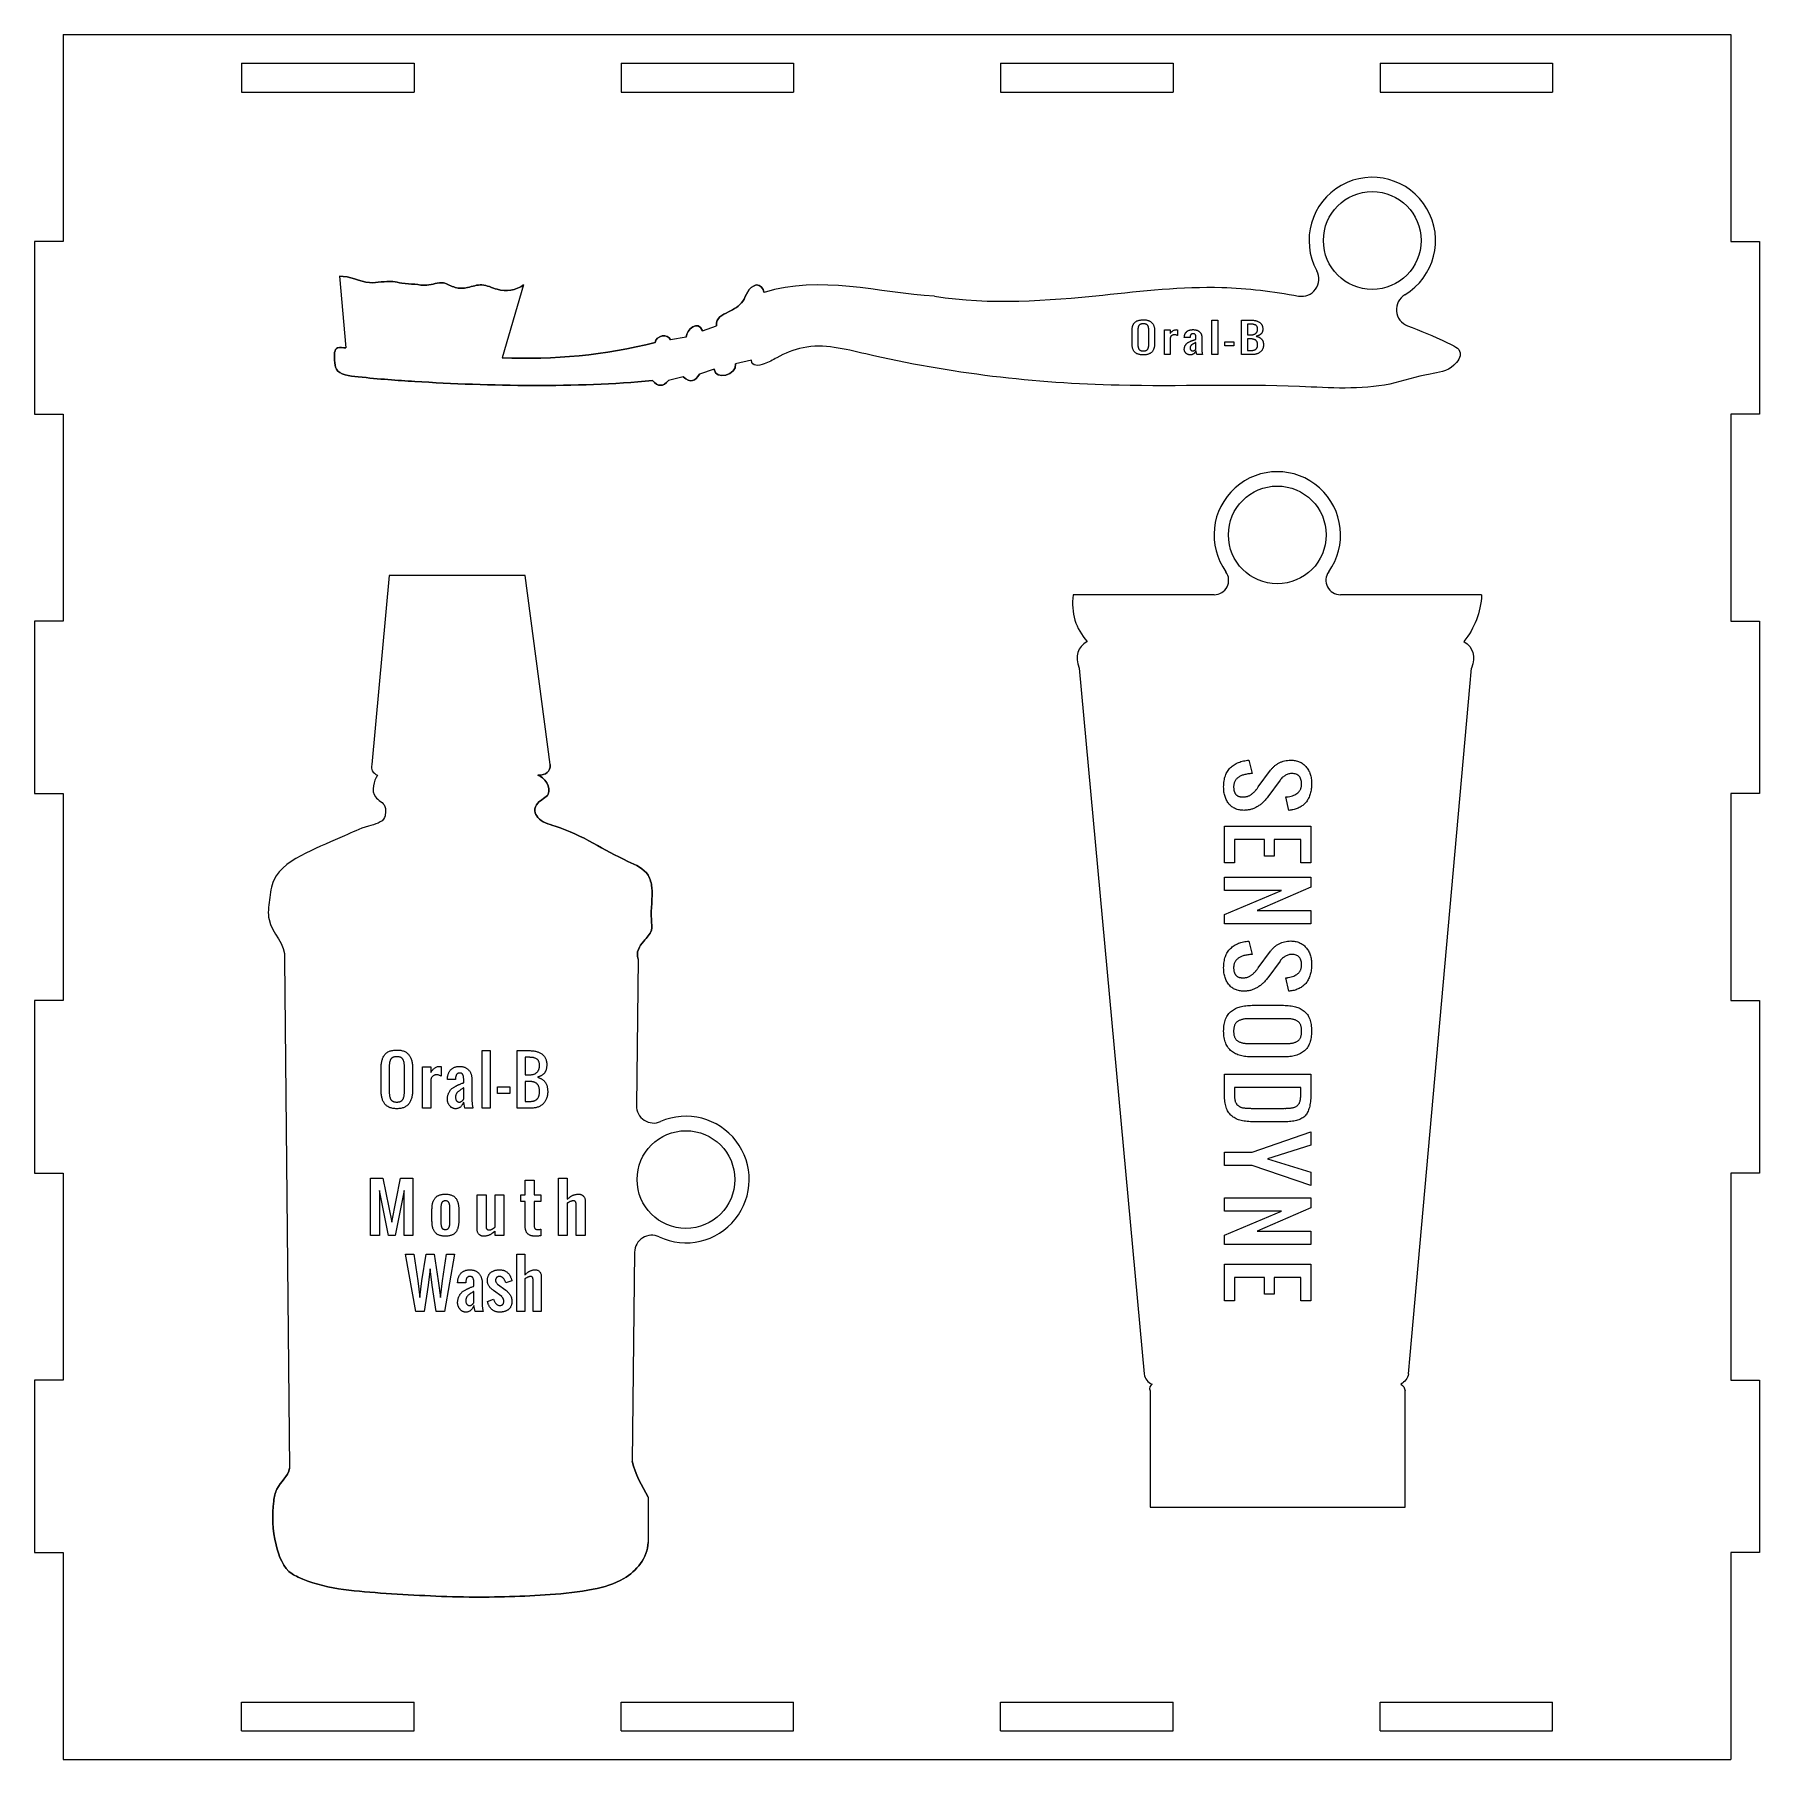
# Model space of a CAD drawing. Header units: millimetres. Extents: x -150 to 150, y -150 to 150.
import ezdxf

# ---------------------------------------------------------------- set-up
doc = ezdxf.new("R2010")
doc.units = ezdxf.units.MM

msp = doc.modelspace()

# ---------------------------------------------------------------- linework, layer by layer
at = {"color": 7, "linetype": 'Continuous', "lineweight": 25}
for p, q in [((-145, 150), (-145, 114)), ((-145, 150), (145, 150)), ((145, 150), (145, 114)), ((-114, 145), (-114, 140)), ((-114, 145), (-84, 145)), ((-84, 145), (-84, 140)), ((-48, 145), (-18, 145)), ((-48, 145), (-48, 140)), ((-18, 145), (-18, 140)), ((18, 145), (48, 145)), ((18, 145), (18, 140)), ((48, 145), (48, 140)), ((84, 145), (114, 145)), ((84, 145), (84, 140)), ((114, 145), (114, 140)), ((-114, 140), (-84, 140)), ((-48, 140), (-18, 140)), ((18, 140), (48, 140)), ((84, 140), (114, 140)), ((-150, 114), (-150, 84)), ((-145, 114), (-150, 114)), ((145, 114), (150, 114)), ((150, 114), (150, 84)), ((-96.98, 107.96), (-95.87, 95.53)), ((-64.93, 106.46), (-68.65, 93.79)), ((-33.85, 98.46), (-31.37, 99.36)), ((54.76, 100.33), (55.77, 100.33)), ((54.76, 94.33), (54.76, 100.33)), ((55.77, 100.33), (55.77, 94.33)), ((59.93, 100.33), (61.45, 100.33)), ((59.93, 94.33), (59.93, 100.33)), ((60.94, 99.63), (60.94, 97.76)), ((-36.67, 97.36), (-39.42, 96.88)), ((40.88, 96.26), (40.88, 98.43)), ((41.9, 98.65), (41.9, 96.04)), ((43.78, 96.04), (43.78, 98.65)), ((44.8, 98.43), (44.8, 96.26)), ((46.51, 98.61), (47.53, 98.61)), ((46.51, 94.33), (46.51, 98.61)), ((47.53, 98.61), (47.53, 98.02)), ((47.53, 97.2), (47.53, 94.33)), ((48.8, 98.66), (48.8, 97.66)), ((50.98, 97.3), (49.96, 97.3)), ((51.99, 96.99), (51.99, 97.29)), ((51.99, 95.28), (51.99, 96.45)), ((53.01, 97.32), (53.01, 95.4)), ((57.04, 96.55), (58.57, 96.55)), ((57.04, 95.85), (57.04, 96.55)), ((58.57, 96.55), (58.57, 95.85)), ((60.94, 97.76), (61.45, 97.76)), ((61.45, 97.06), (60.94, 97.06)), ((60.94, 97.06), (60.94, 95.03)), ((-25.29, 93.35), (-28.06, 92.7)), ((47.53, 94.33), (46.51, 94.33)), ((52.13, 94.33), (51.99, 94.97)), ((53.14, 94.33), (52.13, 94.33)), ((55.77, 94.33), (54.76, 94.33)), ((58.57, 95.85), (57.04, 95.85)), ((61.71, 94.33), (59.93, 94.33)), ((60.94, 95.03), (61.45, 95.03)), ((-37.17, 90.46), (-39.76, 89.82)), ((-31.79, 91.8), (-34.37, 90.95)), ((-150, 84), (-145, 84)), ((-145, 84), (-145, 48)), ((150, 84), (145, 84)), ((145, 84), (145, 48)), ((-88.34, 55.9), (-91.31, 23.02)), ((-64.65, 55.9), (-88.34, 55.9)), ((-60.32, 23.02), (-64.65, 55.9)), ((55.16, 52.57), (30.61, 52.57)), ((101.67, 52.57), (77.12, 52.57)), ((-150, 48), (-150, 18)), ((-145, 48), (-150, 48)), ((145, 48), (150, 48)), ((150, 48), (150, 18)), ((31.68, 39.81), (43.01, -82.94)), ((88.97, -82.94), (99.92, 39.81)), ((61.21, 23.79), (61.75, 21.47)), ((62.83, 19.14), (64.98, 22.05)), ((-150, 18), (-145, 18)), ((-145, 18), (-145, -18)), ((66.61, 20.3), (64.47, 17.4)), ((150, 18), (145, 18)), ((145, 18), (145, -18)), ((68.15, 15.07), (67.61, 17.4)), ((56.96, 12.32), (71.96, 12.32)), ((56.96, 5.93), (56.96, 12.32)), ((71.96, 12.32), (71.96, 5.93)), ((58.69, 9.99), (58.69, 5.93)), ((63.89, 9.99), (58.69, 9.99)), ((63.89, 7.09), (63.89, 9.99)), ((65.62, 9.99), (65.62, 7.09)), ((70.22, 9.99), (65.62, 9.99)), ((70.22, 5.93), (70.22, 9.99)), ((65.62, 7.09), (63.89, 7.09)), ((58.69, 5.93), (56.96, 5.93)), ((56.96, 3.46), (71.96, 3.46)), ((56.96, 1.14), (56.96, 3.46)), ((71.96, 5.93), (70.22, 5.93)), ((71.96, 3.46), (71.96, 1.72)), ((56.96, -3.02), (66.89, 1.14)), ((66.89, 1.14), (56.96, 1.14)), ((71.96, 1.72), (62.66, -2.35)), ((62.66, -2.35), (71.96, -2.35)), ((71.96, -2.35), (71.96, -4.67)), ((56.96, -4.67), (56.96, -3.02)), ((71.96, -4.67), (56.96, -4.67)), ((61.21, -7.66), (61.75, -9.99)), ((-106.53, -10.8), (-105.64, -99.36)), ((-45.02, -10.8), (-45.32, -36.28)), ((62.83, -12.31), (64.98, -9.41)), ((66.61, -11.15), (64.47, -14.06)), ((68.15, -16.38), (67.61, -14.06)), ((-150, -18), (-150, -48)), ((-145, -18), (-150, -18)), ((145, -18), (150, -18)), ((150, -18), (150, -48)), ((61.78, -18.84), (67.21, -18.84)), ((67.76, -21.17), (61.23, -21.17)), ((-72.16, -26.72), (-70.74, -26.72)), ((-72.16, -36.72), (-72.16, -26.72)), ((-70.74, -26.72), (-70.74, -36.72)), ((-66.08, -26.72), (-63.95, -26.72)), ((-66.08, -36.72), (-66.08, -26.72)), ((61.23, -25.49), (67.76, -25.49)), ((-89.73, -33.5), (-89.73, -29.87)), ((-88.31, -29.51), (-88.31, -33.87)), ((-85.67, -33.87), (-85.67, -29.51)), ((-84.25, -29.87), (-84.25, -33.5)), ((-82.5, -29.56), (-81.08, -29.56)), ((-82.5, -36.72), (-82.5, -29.56)), ((-81.08, -29.56), (-81.08, -30.54)), ((-79.3, -29.48), (-79.3, -31.15)), ((-64.66, -27.87), (-64.66, -30.93)), ((67.21, -27.81), (61.78, -27.81)), ((-81.08, -31.9), (-81.08, -36.72)), ((-76.78, -31.75), (-78.2, -31.75)), ((-75.35, -32.29), (-75.35, -31.77)), ((-73.93, -31.7), (-73.93, -34.93)), ((-64.66, -30.93), (-63.95, -30.93)), ((-64.66, -32.08), (-64.66, -35.56)), ((-63.95, -32.08), (-64.66, -32.08)), ((56.96, -30.83), (71.96, -30.83)), ((56.96, -34.42), (56.96, -30.83)), ((71.96, -30.83), (71.96, -34.43)), ((-75.35, -35.15), (-75.35, -33.2)), ((-75.17, -36.72), (-75.35, -35.66)), ((-69.48, -33.03), (-67.35, -33.03)), ((-69.48, -34.19), (-69.48, -33.03)), ((-67.35, -34.19), (-69.48, -34.19)), ((-67.35, -33.03), (-67.35, -34.19)), ((-64.66, -35.56), (-63.95, -35.56)), ((58.69, -33.15), (58.69, -34.43)), ((70.22, -33.15), (58.69, -33.15)), ((70.22, -34.39), (70.22, -33.15)), ((-81.08, -36.72), (-82.5, -36.72)), ((-73.75, -36.72), (-75.17, -36.72)), ((-70.74, -36.72), (-72.16, -36.72)), ((-63.59, -36.72), (-66.08, -36.72)), ((62.04, -36.76), (67.08, -36.76)), ((61.76, -44.35), (71.96, -40.86)), ((67.67, -39.08), (61.78, -39.08)), ((71.96, -40.86), (71.96, -43.18)), ((56.96, -44.35), (61.76, -44.35)), ((56.96, -46.67), (56.96, -44.35)), ((71.96, -43.18), (64.42, -45.51)), ((-150, -48), (-145, -48)), ((-145, -48), (-145, -84)), ((61.76, -46.67), (56.96, -46.67)), ((71.96, -50.16), (61.76, -46.67)), ((64.42, -45.51), (71.96, -47.83)), ((71.96, -47.83), (71.96, -50.16)), ((150, -48), (145, -48)), ((145, -48), (145, -84)), ((-91.54, -48.89), (-89.4, -48.89)), ((-91.54, -58.89), (-91.54, -48.89)), ((-89.4, -48.89), (-87.86, -56.56)), ((-87.86, -56.56), (-86.32, -48.89)), ((-86.32, -48.89), (-84.18, -48.89)), ((-84.18, -48.89), (-84.18, -58.89)), ((-64.66, -49.27), (-63.11, -49.27)), ((-64.66, -51.78), (-64.66, -49.27)), ((-63.11, -49.27), (-63.11, -51.78)), ((-58.89, -48.89), (-57.34, -48.89)), ((-58.89, -58.89), (-58.89, -48.89)), ((-57.34, -48.89), (-57.34, -52.55)), ((-88.44, -58.89), (-89.99, -51.04)), ((-89.99, -51.04), (-89.99, -58.89)), ((-85.73, -51.04), (-87.28, -58.89)), ((-85.73, -58.89), (-85.73, -51.04)), ((-73.01, -51.78), (-71.46, -51.78)), ((-73.01, -57.84), (-73.01, -51.78)), ((-71.46, -51.78), (-71.46, -57.41)), ((-69.91, -51.78), (-68.36, -51.78)), ((-69.91, -57.41), (-69.91, -51.78)), ((-68.36, -51.78), (-68.36, -58.89)), ((-65.43, -51.78), (-64.66, -51.78)), ((-65.43, -52.93), (-65.43, -51.78)), ((-64.66, -52.93), (-65.43, -52.93)), ((-64.66, -57.29), (-64.66, -52.93)), ((-63.11, -51.78), (-61.94, -51.78)), ((-63.11, -52.93), (-63.11, -57.02)), ((-61.94, -52.93), (-63.11, -52.93)), ((-61.94, -51.78), (-61.94, -52.93)), ((-57.34, -53.27), (-57.34, -58.89)), ((-55.79, -58.89), (-55.79, -53.56)), ((-54.24, -52.83), (-54.24, -58.89)), ((56.96, -52.32), (71.96, -52.32)), ((56.96, -54.65), (56.96, -52.32)), ((71.96, -52.32), (71.96, -54.07)), ((-80.87, -56.4), (-80.87, -54.27)), ((-79.32, -54.27), (-79.32, -56.41)), ((-77.77, -56.41), (-77.77, -54.27)), ((-76.22, -54.27), (-76.22, -56.4)), ((56.96, -58.81), (66.89, -54.65)), ((66.89, -54.65), (56.96, -54.65)), ((71.96, -54.07), (62.66, -58.13)), ((-89.99, -58.89), (-91.54, -58.89)), ((-87.28, -58.89), (-88.44, -58.89)), ((-84.18, -58.89), (-85.73, -58.89)), ((-69.91, -58.89), (-69.91, -58.13)), ((-68.36, -58.89), (-69.91, -58.89)), ((-61.94, -57.78), (-61.94, -58.92)), ((-57.34, -58.89), (-58.89, -58.89)), ((-54.24, -58.89), (-55.79, -58.89)), ((56.96, -60.46), (56.96, -58.81)), ((62.66, -58.13), (71.96, -58.13)), ((71.96, -58.13), (71.96, -60.46)), ((-85.45, -62.1), (-84.03, -62.1)), ((-83.68, -72.1), (-85.45, -62.1)), ((-84.03, -62.1), (-83.32, -66.76)), ((-82.61, -66.76), (-81.9, -62.1)), ((-81.9, -62.1), (-80.48, -62.1)), ((-80.48, -62.1), (-79.77, -66.76)), ((-79.06, -66.76), (-78.35, -62.1)), ((-76.93, -62.1), (-78.7, -72.1)), ((-78.35, -62.1), (-76.93, -62.1)), ((-66.13, -62.1), (-64.71, -62.1)), ((-66.13, -72.1), (-66.13, -62.1)), ((-64.71, -62.1), (-64.71, -65.71)), ((-45.63, -61.78), (-46.06, -98.13)), ((71.96, -60.46), (56.96, -60.46)), ((-81.19, -64.69), (-81.54, -67.51)), ((-80.83, -67.51), (-81.19, -64.69)), ((-61.86, -65.99), (-61.86, -72.1)), ((56.96, -63.86), (71.96, -63.86)), ((56.96, -70.25), (56.96, -63.86)), ((71.96, -63.86), (71.96, -70.25)), ((-83.32, -66.76), (-82.96, -69.63)), ((-82.96, -69.63), (-82.61, -66.76)), ((-81.54, -67.51), (-82.25, -72.1)), ((-80.12, -72.1), (-80.83, -67.51)), ((-79.77, -66.76), (-79.42, -69.63)), ((-79.42, -69.63), (-79.06, -66.76)), ((-74.99, -67.13), (-76.41, -67.13)), ((-73.57, -67.67), (-73.57, -67.15)), ((-73.57, -70.53), (-73.57, -68.58)), ((-72.15, -67.08), (-72.15, -70.3)), ((-68.75, -69.49), (-70.17, -68.41)), ((-69.46, -67.32), (-68.04, -68.39)), ((-66.97, -66.75), (-68.04, -67.1)), ((-64.71, -66.43), (-64.71, -72.1)), ((-63.28, -72.1), (-63.28, -66.72)), ((58.69, -66.18), (58.69, -70.25)), ((63.89, -66.18), (58.69, -66.18)), ((63.89, -69.09), (63.89, -66.18)), ((65.62, -66.18), (65.62, -69.09)), ((70.22, -66.18), (65.62, -66.18)), ((70.22, -70.25), (70.22, -66.18)), ((-73.38, -72.1), (-73.57, -71.04)), ((-71.23, -70.33), (-70.17, -69.97)), ((58.69, -70.25), (56.96, -70.25)), ((65.62, -69.09), (63.89, -69.09)), ((71.96, -70.25), (70.22, -70.25)), ((-82.25, -72.1), (-83.68, -72.1)), ((-78.7, -72.1), (-80.12, -72.1)), ((-71.97, -72.1), (-73.38, -72.1)), ((-64.71, -72.1), (-66.13, -72.1)), ((-61.86, -72.1), (-63.28, -72.1)), ((-150, -84), (-150, -114)), ((-145, -84), (-150, -84)), ((145, -84), (150, -84)), ((150, -84), (150, -114)), ((44.03, -85.9), (44.03, -106.11)), ((88.36, -106.11), (88.36, -85.9)), ((-43.28, -104.38), (-43.28, -112.24)), ((44.03, -106.11), (88.36, -106.11)), ((-150, -114), (-145, -114)), ((-145, -114), (-145, -150)), ((150, -114), (145, -114)), ((145, -114), (145, -150)), ((-114, -140), (-84, -140)), ((-114, -145), (-114, -140)), ((-84, -145), (-84, -140)), ((-48, -140), (-18, -140)), ((-48, -145), (-48, -140)), ((-18, -145), (-18, -140)), ((18, -140), (48, -140)), ((18, -145), (18, -140)), ((48, -145), (48, -140)), ((84, -140), (114, -140)), ((84, -145), (84, -140)), ((114, -145), (114, -140)), ((-114, -145), (-84, -145)), ((-48, -145), (-18, -145)), ((18, -145), (48, -145)), ((84, -145), (114, -145)), ((-145, -150), (145, -150))]:
    msp.add_line(p, q, dxfattribs=at)
for centre in [(82.66, 114.17), (66.14, 62.97), (-36.7, -49.14)]:
    msp.add_circle(centre, 8.5, dxfattribs=at)
for centre, radius, start, end in [((82.66, 114.17), 11, 300.9398, 208.5729), ((70.36, 107.47), 3, 259.6152, 28.5729), ((89.86, 102.16), 3, 120.9398, 249.3319), ((66.14, 62.97), 11, 324.3066, 215.6934), ((55.16, 55.08), 2.52, 270, 35.6934), ((77.12, 55.08), 2.52, 144.3066, 270), ((-42.32, -36.31), 3, 179.3158, 293.6799), ((-36.7, -49.14), 11, 244.9517, 113.6799), ((-42.63, -61.82), 3, 64.9517, 179.3158)]:
    msp.add_arc(centre, radius, start, end, dxfattribs=at)
for points, knots in [([(-64.93, 106.46), (-66.26, 105.5), (-68.94, 105.11), (-72.09, 106.85), (-74.53, 105.91), (-76.9, 105.76), (-79.05, 107.29), (-81.51, 106.16), (-83.9, 106.63), (-85.9, 106.63), (-88.47, 107.35), (-92.23, 106.18), (-95.16, 108.04), (-96.98, 107.96)], [0, 0, 0, 0, 0.145935, 0.230552, 0.308614, 0.373613, 0.441599, 0.529554, 0.593851, 0.662912, 0.712461, 0.835214, 1, 1, 1, 1]), ([(-96.98, 107.96), (-95.16, 108.04), (-92.23, 106.18), (-88.47, 107.35), (-85.9, 106.63), (-83.9, 106.63), (-81.51, 106.16), (-79.05, 107.29), (-76.9, 105.76), (-74.53, 105.91), (-72.09, 106.85), (-68.94, 105.11), (-66.26, 105.5), (-64.93, 106.46)], [0, 0, 0, 0, 0.164786, 0.287539, 0.337088, 0.406149, 0.470446, 0.558401, 0.626387, 0.691386, 0.769448, 0.854065, 1, 1, 1, 1]), ([(-24.49, 106.46), (-25.95, 106.03), (-26.31, 103.43), (-29.33, 101.62), (-31.51, 100.8), (-31.37, 99.36)], [0, 0, 0, 0, 0.36464, 0.668143, 1, 1, 1, 1]), ([(-31.37, 99.36), (-31.51, 100.8), (-29.33, 101.62), (-26.31, 103.43), (-25.95, 106.03), (-24.49, 106.46)], [0, 0, 0, 0, 0.331857, 0.63536, 1, 1, 1, 1]), ([(6.55, 104.48), (16.27, 102.93), (33.01, 104.25), (53.85, 106.73), (65.45, 105.32), (69.82, 104.52)], [0, 0, 0, 0, 0.1331772, 0.2275692, 0.2874784, 0.2874784, 0.2874784, 0.2874784]), ([(6.55, 104.48), (16.27, 102.93), (33.01, 104.25), (53.85, 106.73), (65.45, 105.32), (69.82, 104.52)], [0, 0, 0, 0, 0.1331772, 0.2275692, 0.2874784, 0.2874784, 0.2874784, 0.2874784]), ([(88.8, 99.35), (90.96, 98.54), (94.13, 97.21), (98.71, 95), (96.49, 91.46), (91.73, 90.99), (83.09, 87.95), (64.66, 89.41), (34.26, 88.14), (5.73, 91.41), (-14.38, 96.68), (-20.35, 94.23), (-22.92, 92.55), (-25.3, 92.19), (-25.29, 93.35)], [0.3799423, 0.3799423, 0.3799423, 0.3799423, 0.412109, 0.424808, 0.4358947, 0.4559736, 0.4886821, 0.5601066, 0.702904, 0.9047404, 0.9545689, 0.9768529, 0.9879396, 1, 1, 1, 1]), ([(88.8, 99.35), (90.96, 98.54), (94.13, 97.21), (98.71, 95), (96.49, 91.46), (91.73, 90.99), (83.09, 87.95), (64.66, 89.41), (34.26, 88.14), (5.73, 91.41), (-14.38, 96.68), (-20.35, 94.23), (-22.92, 92.55), (-25.3, 92.19), (-25.29, 93.35)], [0.3799423, 0.3799423, 0.3799423, 0.3799423, 0.412109, 0.424808, 0.4358947, 0.4559736, 0.4886821, 0.5601066, 0.702904, 0.9047404, 0.9545689, 0.9768529, 0.9879396, 1, 1, 1, 1]), ([(40.88, 98.43), (40.88, 98.51), (40.88, 98.65), (40.9, 98.87), (40.94, 99.07), (40.98, 99.25), (41.04, 99.42), (41.11, 99.58), (41.2, 99.73), (41.31, 99.87), (41.43, 99.99), (41.58, 100.09), (41.74, 100.18), (41.92, 100.26), (42.13, 100.31), (42.35, 100.35), (42.59, 100.38), (42.75, 100.38), (42.84, 100.38)], [0, 0, 0, 0, 0.0715296, 0.1386238, 0.2013286, 0.2602115, 0.3165449, 0.3714747, 0.425482, 0.4790826, 0.5331569, 0.5889248, 0.6466551, 0.7080164, 0.7736449, 0.8438217, 0.9191396, 1, 1, 1, 1]), ([(43.78, 98.65), (43.78, 98.69), (43.78, 98.77), (43.77, 98.89), (43.76, 99), (43.74, 99.1), (43.71, 99.19), (43.67, 99.28), (43.63, 99.36), (43.58, 99.43), (43.53, 99.49), (43.46, 99.54), (43.38, 99.58), (43.29, 99.62), (43.19, 99.65), (43.09, 99.67), (42.97, 99.68), (42.84, 99.69), (42.71, 99.68), (42.59, 99.67), (42.49, 99.65), (42.39, 99.62), (42.3, 99.58), (42.22, 99.54), (42.15, 99.49), (42.1, 99.43), (42.05, 99.36), (42.01, 99.28), (41.97, 99.19), (41.94, 99.1), (41.92, 99), (41.91, 98.89), (41.9, 98.77), (41.9, 98.69), (41.9, 98.65)], [0, 0, 0, 0, 0.03863, 0.074944, 0.109047, 0.140777, 0.170691, 0.198925, 0.225453, 0.251012, 0.276193, 0.302171, 0.329403, 0.358432, 0.389718, 0.423473, 0.460146, 0.5, 0.539854, 0.576527, 0.610282, 0.641568, 0.670597, 0.697829, 0.723807, 0.748988, 0.774547, 0.801075, 0.829309, 0.859223, 0.890953, 0.925056, 0.96137, 1, 1, 1, 1]), ([(42.84, 100.38), (42.92, 100.38), (43.09, 100.38), (43.32, 100.35), (43.53, 100.32), (43.73, 100.26), (43.91, 100.19), (44.07, 100.11), (44.22, 100), (44.34, 99.88), (44.45, 99.75), (44.54, 99.6), (44.63, 99.44), (44.69, 99.27), (44.74, 99.08), (44.77, 98.87), (44.8, 98.66), (44.8, 98.51), (44.8, 98.43)], [0, 0, 0, 0, 0.078865, 0.152463, 0.220849, 0.284874, 0.34516, 0.402451, 0.457359, 0.510916, 0.564492, 0.619118, 0.675131, 0.733586, 0.794878, 0.859419, 0.927685, 1, 1, 1, 1]), ([(62.72, 98.8), (62.72, 98.83), (62.72, 98.88), (62.71, 98.96), (62.69, 99.04), (62.66, 99.13), (62.62, 99.22), (62.56, 99.31), (62.51, 99.37), (62.46, 99.41), (62.4, 99.45), (62.31, 99.49), (62.2, 99.53), (62.09, 99.56), (62, 99.58), (61.92, 99.6), (61.83, 99.61), (61.73, 99.62), (61.62, 99.62), (61.53, 99.63), (61.44, 99.63), (61.36, 99.63), (61.27, 99.63), (61.18, 99.63), (61.07, 99.63), (60.99, 99.63), (60.94, 99.63)], [0, 0, 0, 0, 0.037299, 0.073076, 0.106672, 0.138948, 0.198703, 0.252118, 0.278483, 0.306274, 0.337324, 0.370674, 0.436847, 0.495801, 0.525835, 0.561438, 0.602504, 0.649269, 0.69641, 0.739491, 0.778564, 0.813623, 0.850011, 0.893055, 0.943199, 1, 1, 1, 1]), ([(61.45, 100.33), (61.53, 100.33), (61.69, 100.32), (61.91, 100.31), (62.13, 100.28), (62.33, 100.24), (62.52, 100.19), (62.7, 100.13), (62.86, 100.06), (63.01, 99.98), (63.15, 99.88), (63.27, 99.77), (63.38, 99.64), (63.46, 99.5), (63.53, 99.35), (63.58, 99.18), (63.61, 99), (63.62, 98.88), (63.62, 98.82)], [0, 0, 0, 0, 0.080329, 0.156175, 0.228451, 0.296721, 0.361916, 0.424356, 0.484228, 0.542148, 0.598394, 0.653107, 0.707534, 0.762513, 0.818511, 0.876359, 0.936532, 1, 1, 1, 1]), ([(42.84, 94.28), (42.75, 94.28), (42.59, 94.28), (42.35, 94.31), (42.13, 94.35), (41.92, 94.41), (41.74, 94.48), (41.58, 94.58), (41.43, 94.68), (41.31, 94.81), (41.2, 94.95), (41.11, 95.1), (41.04, 95.26), (40.98, 95.43), (40.94, 95.62), (40.9, 95.82), (40.88, 96.04), (40.88, 96.18), (40.88, 96.26)], [0, 0, 0, 0, 0.080344, 0.155203, 0.225038, 0.290411, 0.351726, 0.409682, 0.465457, 0.519833, 0.573818, 0.628001, 0.683133, 0.739974, 0.799374, 0.862279, 0.928936, 1, 1, 1, 1]), ([(41.9, 96.04), (41.9, 96), (41.9, 95.92), (41.91, 95.8), (41.92, 95.69), (41.95, 95.58), (41.97, 95.48), (42.01, 95.4), (42.05, 95.32), (42.08, 95.27), (42.1, 95.24)], [0, 0, 0, 0, 0.152545, 0.29608, 0.431001, 0.558076, 0.677432, 0.789834, 0.8977, 1, 1, 1, 1]), ([(42.1, 95.24), (42.12, 95.22), (42.15, 95.18), (42.22, 95.12), (42.3, 95.08), (42.39, 95.04), (42.49, 95.01), (42.6, 94.99), (42.71, 94.98), (42.84, 94.97), (42.97, 94.98), (43.08, 94.99), (43.19, 95.01), (43.29, 95.04), (43.38, 95.08), (43.46, 95.12), (43.53, 95.18), (43.58, 95.24), (43.63, 95.32), (43.67, 95.4), (43.71, 95.48), (43.74, 95.58), (43.76, 95.69), (43.77, 95.8), (43.78, 95.92), (43.78, 96), (43.78, 96.04)], [0, 0, 0, 0, 0.034391, 0.069174, 0.105374, 0.144366, 0.185492, 0.230036, 0.278071, 0.330262, 0.382453, 0.430488, 0.475032, 0.516542, 0.555167, 0.591366, 0.62615, 0.660541, 0.695264, 0.731877, 0.77003, 0.810656, 0.853705, 0.899502, 0.948221, 1, 1, 1, 1]), ([(44.8, 96.26), (44.8, 96.18), (44.8, 96.04), (44.78, 95.83), (44.74, 95.63), (44.7, 95.44), (44.64, 95.27), (44.56, 95.11), (44.47, 94.96), (44.37, 94.81), (44.24, 94.69), (44.1, 94.58), (43.94, 94.49), (43.75, 94.41), (43.55, 94.35), (43.33, 94.31), (43.09, 94.28), (42.93, 94.28), (42.84, 94.28)], [0, 0, 0, 0, 0.070263, 0.136731, 0.199495, 0.258774, 0.315526, 0.370757, 0.425461, 0.479789, 0.534483, 0.590111, 0.648593, 0.710138, 0.775421, 0.845136, 0.919822, 1, 1, 1, 1]), ([(47.53, 98.02), (47.56, 98.06), (47.61, 98.15), (47.72, 98.27), (47.84, 98.38), (47.98, 98.48), (48.13, 98.56), (48.29, 98.62), (48.46, 98.66), (48.58, 98.67), (48.64, 98.67)], [0, 0, 0, 0, 0.1140592, 0.2316447, 0.3533551, 0.4816957, 0.6113766, 0.7396337, 0.867816, 1, 1, 1, 1]), ([(48.23, 97.78), (48.18, 97.78), (48.09, 97.77), (47.95, 97.74), (47.83, 97.69), (47.72, 97.62), (47.63, 97.54), (47.57, 97.44), (47.53, 97.32), (47.53, 97.24), (47.53, 97.2)], [0, 0, 0, 0, 0.147177, 0.282681, 0.409549, 0.532281, 0.650476, 0.762828, 0.87771, 1, 1, 1, 1]), ([(48.8, 97.66), (48.75, 97.67), (48.66, 97.71), (48.52, 97.75), (48.38, 97.77), (48.28, 97.78), (48.23, 97.78)], [0, 0, 0, 0, 0.2595809, 0.5111947, 0.756986, 1, 1, 1, 1]), ([(48.64, 98.67), (48.64, 98.67), (48.66, 98.67), (48.69, 98.66), (48.74, 98.66), (48.78, 98.66), (48.8, 98.66)], [0, 0, 0, 0, 0.091375, 0.286255, 0.591134, 1, 1, 1, 1]), ([(49.96, 97.3), (49.96, 97.35), (49.97, 97.45), (49.99, 97.59), (50.02, 97.73), (50.07, 97.86), (50.12, 97.98), (50.19, 98.1), (50.28, 98.2), (50.37, 98.3), (50.47, 98.39), (50.59, 98.46), (50.72, 98.53), (50.85, 98.58), (51, 98.62), (51.15, 98.65), (51.32, 98.66), (51.43, 98.67), (51.49, 98.67)], [0, 0, 0, 0, 0.066093, 0.129312, 0.190125, 0.249086, 0.306983, 0.364319, 0.421419, 0.479917, 0.538964, 0.598401, 0.658786, 0.72119, 0.785773, 0.853859, 0.924952, 1, 1, 1, 1]), ([(49.96, 95.27), (49.96, 95.32), (49.97, 95.42), (49.99, 95.56), (50.03, 95.7), (50.08, 95.83), (50.15, 95.94), (50.21, 96.05), (50.28, 96.14), (50.35, 96.23), (50.44, 96.31), (50.54, 96.38), (50.67, 96.46), (50.81, 96.54), (50.96, 96.61), (51.09, 96.67), (51.21, 96.72), (51.29, 96.75), (51.36, 96.77), (51.41, 96.79), (51.47, 96.81), (51.54, 96.84), (51.61, 96.86), (51.7, 96.89), (51.79, 96.92), (51.85, 96.94), (51.89, 96.95)], [0, 0, 0, 0, 0.054179, 0.106485, 0.157522, 0.208098, 0.256827, 0.302176, 0.343536, 0.381934, 0.422238, 0.468891, 0.52309, 0.584633, 0.645851, 0.698753, 0.743212, 0.779278, 0.796728, 0.817239, 0.840354, 0.866414, 0.895533, 0.927598, 0.96227, 1, 1, 1, 1]), ([(51.49, 97.97), (51.45, 97.97), (51.37, 97.97), (51.26, 97.94), (51.17, 97.89), (51.11, 97.82), (51.06, 97.74), (51.02, 97.64), (50.99, 97.53), (50.99, 97.45), (50.98, 97.41)], [0, 0, 0, 0, 0.1425779, 0.2662837, 0.3795854, 0.4883121, 0.6009334, 0.7213711, 0.8534376, 1, 1, 1, 1]), ([(50.98, 97.41), (50.98, 97.39), (50.98, 97.35), (50.98, 97.32), (50.98, 97.3)], [0, 0, 0, 0, 0.413352, 1, 1, 1, 1]), ([(51.99, 96.45), (51.98, 96.44), (51.95, 96.42), (51.91, 96.4), (51.85, 96.37), (51.78, 96.33), (51.72, 96.3), (51.65, 96.27), (51.6, 96.24), (51.53, 96.2), (51.45, 96.15), (51.34, 96.08), (51.23, 96.01), (51.15, 95.92), (51.08, 95.83), (51.03, 95.73), (50.99, 95.62), (50.98, 95.54), (50.98, 95.5)], [0, 0, 0, 0, 0.0288, 0.065436, 0.109955, 0.16264, 0.215925, 0.264069, 0.306159, 0.343113, 0.419275, 0.512588, 0.605465, 0.683015, 0.756128, 0.836088, 0.918291, 1, 1, 1, 1]), ([(51.49, 98.67), (51.54, 98.67), (51.66, 98.66), (51.82, 98.65), (51.97, 98.62), (52.12, 98.58), (52.25, 98.53), (52.38, 98.46), (52.5, 98.39), (52.6, 98.3), (52.7, 98.2), (52.78, 98.1), (52.85, 97.99), (52.91, 97.87), (52.95, 97.74), (52.99, 97.61), (53.01, 97.47), (53.01, 97.37), (53.01, 97.32)], [0, 0, 0, 0, 0.075325, 0.147089, 0.215312, 0.280922, 0.343669, 0.405197, 0.465558, 0.525222, 0.584267, 0.641834, 0.698842, 0.756116, 0.814266, 0.87387, 0.935484, 1, 1, 1, 1]), ([(51.99, 97.29), (51.99, 97.34), (51.99, 97.44), (51.97, 97.57), (51.94, 97.69), (51.9, 97.78), (51.86, 97.83), (51.82, 97.87), (51.78, 97.9), (51.73, 97.93), (51.68, 97.95), (51.62, 97.96), (51.55, 97.97), (51.51, 97.97), (51.49, 97.97)], [0, 0, 0, 0, 0.155815, 0.294653, 0.417629, 0.529118, 0.581627, 0.633421, 0.685712, 0.74077, 0.7984, 0.861079, 0.927705, 1, 1, 1, 1]), ([(51.89, 96.95), (51.91, 96.96), (51.94, 96.97), (51.98, 96.98), (51.99, 96.99)], [0, 0, 0, 0, 0.581669, 1, 1, 1, 1]), ([(61.45, 97.76), (61.5, 97.76), (61.6, 97.76), (61.75, 97.77), (61.88, 97.79), (62, 97.82), (62.12, 97.86), (62.22, 97.9), (62.32, 97.96), (62.4, 98.02), (62.48, 98.09), (62.54, 98.16), (62.6, 98.25), (62.64, 98.35), (62.68, 98.45), (62.7, 98.56), (62.72, 98.68), (62.72, 98.76), (62.72, 98.8)], [0, 0, 0, 0, 0.081765, 0.158491, 0.230539, 0.298207, 0.361913, 0.422155, 0.47978, 0.534952, 0.589053, 0.642595, 0.696873, 0.751831, 0.809197, 0.869198, 0.932449, 1, 1, 1, 1]), ([(61.45, 95.03), (61.5, 95.03), (61.61, 95.03), (61.76, 95.04), (61.89, 95.06), (62.02, 95.09), (62.13, 95.12), (62.24, 95.16), (62.33, 95.21), (62.42, 95.27), (62.49, 95.33), (62.55, 95.41), (62.6, 95.49), (62.65, 95.59), (62.68, 95.69), (62.7, 95.8), (62.72, 95.92), (62.72, 96.04), (62.72, 96.17), (62.7, 96.29), (62.68, 96.4), (62.65, 96.5), (62.6, 96.59), (62.55, 96.68), (62.49, 96.75), (62.42, 96.82), (62.33, 96.87), (62.24, 96.93), (62.13, 96.97), (62.02, 97), (61.89, 97.03), (61.76, 97.05), (61.61, 97.06), (61.5, 97.06), (61.45, 97.06)], [0, 0, 0, 0, 0.042393, 0.082231, 0.119129, 0.15352, 0.185614, 0.215568, 0.243536, 0.270206, 0.296077, 0.322022, 0.348106, 0.375245, 0.403724, 0.433805, 0.465805, 0.5, 0.534195, 0.566195, 0.596276, 0.624755, 0.651894, 0.677978, 0.703923, 0.729794, 0.756464, 0.784432, 0.814386, 0.84648, 0.880871, 0.917769, 0.957607, 1, 1, 1, 1]), ([(63.74, 96.03), (63.74, 95.97), (63.73, 95.84), (63.71, 95.66), (63.66, 95.49), (63.6, 95.33), (63.53, 95.17), (63.43, 95.03), (63.32, 94.9), (63.19, 94.78), (63.05, 94.68), (62.89, 94.58), (62.73, 94.5), (62.55, 94.44), (62.35, 94.39), (62.15, 94.35), (61.93, 94.33), (61.78, 94.33), (61.71, 94.33)], [0, 0, 0, 0, 0.06403, 0.12524, 0.184317, 0.241568, 0.297892, 0.354327, 0.411445, 0.469833, 0.529485, 0.589844, 0.651368, 0.715102, 0.781495, 0.850798, 0.923411, 1, 1, 1, 1]), ([(63.62, 98.82), (63.62, 98.77), (63.62, 98.68), (63.6, 98.55), (63.58, 98.43), (63.55, 98.32), (63.51, 98.21), (63.46, 98.12), (63.4, 98.03), (63.34, 97.95), (63.26, 97.88), (63.18, 97.81), (63.08, 97.75), (62.98, 97.7), (62.86, 97.65), (62.74, 97.6), (62.61, 97.56), (62.51, 97.53), (62.47, 97.52)], [0, 0, 0, 0, 0.0715698, 0.139352, 0.2036174, 0.2643615, 0.3221258, 0.3780005, 0.4319195, 0.4856188, 0.5398906, 0.5959981, 0.6548067, 0.7167424, 0.7816983, 0.8506285, 0.9234269, 1, 1, 1, 1]), ([(62.47, 97.52), (62.52, 97.51), (62.62, 97.48), (62.76, 97.43), (62.9, 97.37), (63.02, 97.31), (63.14, 97.24), (63.24, 97.17), (63.33, 97.09), (63.42, 97.01), (63.5, 96.91), (63.56, 96.82), (63.62, 96.71), (63.66, 96.59), (63.69, 96.46), (63.72, 96.33), (63.73, 96.18), (63.74, 96.08), (63.74, 96.03)], [0, 0, 0, 0, 0.074916, 0.146165, 0.214126, 0.278663, 0.340458, 0.399607, 0.456756, 0.511706, 0.565893, 0.621058, 0.677529, 0.73551, 0.796887, 0.860845, 0.92827, 1, 1, 1, 1]), ([(-95.87, 95.53), (-96.28, 95.43), (-97.92, 96.02), (-97.84, 93.47), (-97.6, 90.87), (-91.13, 90.16), (-74.56, 88.93), (-55.78, 88.54), (-42.55, 89.82)], [0, 0, 0, 0, 0.023577, 0.060606, 0.086676, 0.152839, 0.316728, 1, 1, 1, 1]), ([(-42.55, 89.82), (-55.78, 88.54), (-74.56, 88.93), (-91.13, 90.16), (-97.6, 90.87), (-97.84, 93.47), (-97.92, 96.02), (-96.28, 95.43), (-95.87, 95.53)], [0, 0, 0, 0, 0.683272, 0.847161, 0.913324, 0.939394, 0.976423, 1, 1, 1, 1]), ([(50.98, 94.28), (50.94, 94.28), (50.87, 94.28), (50.77, 94.29), (50.68, 94.32), (50.59, 94.35), (50.5, 94.39), (50.41, 94.45), (50.33, 94.51), (50.26, 94.58), (50.19, 94.65), (50.13, 94.74), (50.08, 94.82), (50.04, 94.9), (50, 94.99), (49.98, 95.08), (49.97, 95.17), (49.96, 95.24), (49.96, 95.27)], [0, 0, 0, 0, 0.066294, 0.130599, 0.193618, 0.255474, 0.31781, 0.380983, 0.444813, 0.511296, 0.577392, 0.640963, 0.702732, 0.762817, 0.821498, 0.880693, 0.940005, 1, 1, 1, 1]), ([(50.98, 95.5), (50.98, 95.46), (50.98, 95.38), (51.01, 95.27), (51.05, 95.18), (51.1, 95.1), (51.18, 95.04), (51.27, 95), (51.37, 94.98), (51.45, 94.97), (51.49, 94.97)], [0, 0, 0, 0, 0.147579, 0.277819, 0.394793, 0.505011, 0.61482, 0.730123, 0.857161, 1, 1, 1, 1]), ([(51.99, 94.97), (51.98, 94.95), (51.96, 94.91), (51.92, 94.86), (51.89, 94.81), (51.86, 94.75), (51.8, 94.68), (51.72, 94.58), (51.63, 94.49), (51.53, 94.42), (51.42, 94.36), (51.29, 94.31), (51.14, 94.28), (51.03, 94.28), (50.98, 94.28)], [0, 0, 0, 0, 0.055896, 0.105668, 0.149079, 0.186376, 0.264632, 0.364342, 0.467487, 0.558654, 0.65039, 0.757099, 0.874366, 1, 1, 1, 1]), ([(51.49, 94.97), (51.52, 94.98), (51.59, 94.98), (51.69, 95.02), (51.78, 95.07), (51.85, 95.13), (51.91, 95.19), (51.95, 95.23), (51.97, 95.26)], [0, 0, 0, 0, 0.183294, 0.371192, 0.547948, 0.686057, 0.825541, 1, 1, 1, 1]), ([(51.97, 95.26), (51.98, 95.26), (51.98, 95.27), (51.99, 95.28), (51.99, 95.28)], [0, 0, 0, 0, 0.583134, 1, 1, 1, 1]), ([(53.01, 95.4), (53.01, 95.34), (53.01, 95.24), (53.02, 95.08), (53.03, 94.94), (53.04, 94.8), (53.06, 94.67), (53.08, 94.55), (53.11, 94.43), (53.13, 94.36), (53.14, 94.33)], [0, 0, 0, 0, 0.15044, 0.293637, 0.429764, 0.556994, 0.678411, 0.79212, 0.899579, 1, 1, 1, 1]), ([(-90.32, 21.17), (-91.01, 20.22), (-91.8, 17.37), (-88.97, 16.34), (-88.96, 14.84), (-89.04, 13.03), (-92.6, 12.28), (-96.85, 10.22), (-102.75, 7.92), (-108.57, 4.37), (-109.11, -0.48), (-109.83, -5.39), (-106.24, -8.18), (-106.53, -10.8)], [0, 0, 0, 0, 0.086306, 0.139113, 0.156983, 0.18213, 0.252943, 0.352661, 0.518218, 0.680568, 0.758803, 0.835283, 1, 1, 1, 1]), ([(-90.32, 21.17), (-91.01, 20.22), (-91.8, 17.37), (-88.97, 16.34), (-88.96, 14.84), (-89.04, 13.03), (-92.6, 12.28), (-96.85, 10.22), (-102.75, 7.92), (-108.57, 4.37), (-109.11, -0.48), (-109.83, -5.39), (-106.24, -8.18), (-106.53, -10.8)], [0, 0, 0, 0, 0.086306, 0.139113, 0.156983, 0.18213, 0.252943, 0.352661, 0.518218, 0.680568, 0.758803, 0.835283, 1, 1, 1, 1]), ([(-45.02, -10.8), (-45.44, -9.56), (-44.41, -7.92), (-42.43, -6.03), (-43, -2.61), (-42.28, 0.47), (-43.24, 4.64), (-47.76, 6.51), (-52.91, 9.49), (-58.04, 12.07), (-62.2, 13.06), (-63.17, 15.02), (-62.5, 16.77), (-59.39, 17.75), (-61.3, 20.99), (-62.49, 21.17)], [0, 0, 0, 0, 0.073442, 0.123962, 0.163639, 0.284408, 0.332991, 0.424846, 0.572941, 0.72977, 0.803001, 0.829303, 0.860425, 0.913199, 1, 1, 1, 1]), ([(-62.49, 21.17), (-61.3, 20.99), (-59.39, 17.75), (-62.5, 16.77), (-63.17, 15.02), (-62.2, 13.06), (-58.04, 12.07), (-52.91, 9.49), (-47.76, 6.51), (-43.24, 4.64), (-42.28, 0.47), (-43, -2.61), (-42.43, -6.03), (-44.41, -7.92), (-45.44, -9.56), (-45.02, -10.8)], [0, 0, 0, 0, 0.086801, 0.139575, 0.170697, 0.196999, 0.27023, 0.427059, 0.575154, 0.667009, 0.715592, 0.836361, 0.876038, 0.926558, 1, 1, 1, 1]), ([(56.81, 19.14), (56.81, 19.32), (56.82, 19.66), (56.88, 20.17), (56.97, 20.64), (57.1, 21.07), (57.26, 21.48), (57.46, 21.85), (57.71, 22.19), (57.99, 22.5), (58.3, 22.77), (58.63, 23.02), (59, 23.23), (59.39, 23.41), (59.81, 23.55), (60.25, 23.67), (60.72, 23.75), (61.05, 23.78), (61.21, 23.79)], [0, 0, 0, 0, 0.073888, 0.144076, 0.210256, 0.273426, 0.333679, 0.392426, 0.450016, 0.507144, 0.564298, 0.621811, 0.680163, 0.739526, 0.800726, 0.86433, 0.9306, 1, 1, 1, 1]), ([(61.75, 21.47), (61.62, 21.46), (61.37, 21.44), (61, 21.4), (60.66, 21.33), (60.35, 21.26), (60.06, 21.17), (59.8, 21.06), (59.56, 20.94), (59.35, 20.8), (59.16, 20.65), (58.99, 20.48), (58.85, 20.3), (58.74, 20.09), (58.65, 19.88), (58.59, 19.65), (58.55, 19.4), (58.55, 19.23), (58.54, 19.14)], [0, 0, 0, 0, 0.087326, 0.170011, 0.247246, 0.319618, 0.387673, 0.451324, 0.511594, 0.56851, 0.622906, 0.675861, 0.727328, 0.778989, 0.831512, 0.885067, 0.941147, 1, 1, 1, 1]), ([(64.98, 22.05), (65.08, 22.18), (65.28, 22.43), (65.63, 22.77), (66.02, 23.07), (66.45, 23.33), (66.91, 23.54), (67.4, 23.69), (67.93, 23.78), (68.29, 23.79), (68.48, 23.8)], [0, 0, 0, 0, 0.120006, 0.23981, 0.359738, 0.48218, 0.606462, 0.732973, 0.863673, 1, 1, 1, 1]), ([(68.73, 21.47), (68.63, 21.46), (68.43, 21.46), (68.13, 21.4), (67.84, 21.31), (67.57, 21.18), (67.31, 21.02), (67.06, 20.81), (66.82, 20.58), (66.68, 20.4), (66.61, 20.3)], [0, 0, 0, 0, 0.123514, 0.243886, 0.362126, 0.481214, 0.6026, 0.728556, 0.860747, 1, 1, 1, 1]), ([(68.48, 23.8), (68.61, 23.8), (68.88, 23.79), (69.26, 23.74), (69.63, 23.65), (69.97, 23.53), (70.29, 23.37), (70.59, 23.18), (70.87, 22.94), (71.13, 22.69), (71.35, 22.39), (71.55, 22.08), (71.72, 21.74), (71.86, 21.38), (71.97, 21), (72.04, 20.59), (72.09, 20.16), (72.1, 19.87), (72.1, 19.72)], [0, 0, 0, 0, 0.0657418, 0.1287833, 0.1893965, 0.2480462, 0.3060786, 0.3637353, 0.4220393, 0.4815132, 0.5416855, 0.6020136, 0.6634482, 0.7257012, 0.7901231, 0.8569682, 0.9270694, 1, 1, 1, 1]), ([(70.37, 19.72), (70.36, 19.85), (70.35, 20.1), (70.27, 20.45), (70.14, 20.76), (69.94, 21.02), (69.7, 21.22), (69.42, 21.37), (69.09, 21.45), (68.86, 21.46), (68.73, 21.47)], [0, 0, 0, 0, 0.14567, 0.276316, 0.396667, 0.512748, 0.626835, 0.742203, 0.865131, 1, 1, 1, 1]), ([(60.32, 15.07), (60.19, 15.08), (59.93, 15.08), (59.55, 15.14), (59.19, 15.22), (58.85, 15.34), (58.54, 15.5), (58.24, 15.69), (57.98, 15.91), (57.73, 16.17), (57.52, 16.46), (57.33, 16.77), (57.17, 17.11), (57.04, 17.47), (56.93, 17.85), (56.86, 18.26), (56.82, 18.69), (56.81, 18.99), (56.81, 19.14)], [0, 0, 0, 0, 0.066117, 0.129103, 0.189552, 0.248134, 0.305222, 0.362322, 0.419554, 0.478037, 0.537365, 0.597207, 0.658292, 0.721236, 0.78621, 0.854101, 0.925394, 1, 1, 1, 1]), ([(58.54, 19.14), (58.55, 19.07), (58.55, 18.93), (58.57, 18.73), (58.6, 18.55), (58.64, 18.38), (58.7, 18.22), (58.77, 18.08), (58.85, 17.95), (58.94, 17.83), (59.05, 17.73), (59.17, 17.64), (59.3, 17.56), (59.45, 17.5), (59.61, 17.46), (59.78, 17.42), (59.96, 17.4), (60.09, 17.4), (60.15, 17.4)], [0, 0, 0, 0, 0.077921, 0.150639, 0.219564, 0.284135, 0.344865, 0.403184, 0.459719, 0.514448, 0.568907, 0.623237, 0.679619, 0.73681, 0.797262, 0.861015, 0.928413, 1, 1, 1, 1]), ([(60.15, 17.4), (60.23, 17.4), (60.38, 17.4), (60.61, 17.43), (60.83, 17.47), (61.04, 17.53), (61.24, 17.61), (61.43, 17.71), (61.61, 17.83), (61.78, 17.97), (61.94, 18.11), (62.08, 18.24), (62.21, 18.37), (62.33, 18.5), (62.44, 18.63), (62.56, 18.78), (62.69, 18.95), (62.79, 19.08), (62.83, 19.14)], [0, 0, 0, 0, 0.070007, 0.138143, 0.204276, 0.268804, 0.332927, 0.396812, 0.461754, 0.527879, 0.59257, 0.651421, 0.705566, 0.754548, 0.804701, 0.863344, 0.927404, 1, 1, 1, 1]), ([(68.05, 17.44), (68.22, 17.47), (68.54, 17.53), (68.99, 17.68), (69.39, 17.88), (69.68, 18.08), (69.88, 18.28), (70.01, 18.44), (70.12, 18.61), (70.21, 18.8), (70.28, 19.01), (70.33, 19.23), (70.36, 19.47), (70.36, 19.64), (70.37, 19.72)], [0, 0, 0, 0, 0.140743, 0.271812, 0.393959, 0.510882, 0.567864, 0.624703, 0.682101, 0.740141, 0.800601, 0.863555, 0.929616, 1, 1, 1, 1]), ([(72.1, 19.72), (72.1, 19.56), (72.09, 19.25), (72.05, 18.79), (71.98, 18.36), (71.88, 17.95), (71.75, 17.57), (71.6, 17.21), (71.42, 16.88), (71.2, 16.57), (70.97, 16.29), (70.7, 16.04), (70.42, 15.82), (70.11, 15.63), (69.78, 15.46), (69.42, 15.32), (69.04, 15.21), (68.78, 15.16), (68.64, 15.14)], [0, 0, 0, 0, 0.076207, 0.148407, 0.217666, 0.28327, 0.346808, 0.407892, 0.467382, 0.526028, 0.583651, 0.640552, 0.697304, 0.754772, 0.813343, 0.873389, 0.935368, 1, 1, 1, 1]), ([(64.47, 17.4), (64.4, 17.3), (64.25, 17.12), (64.03, 16.86), (63.8, 16.61), (63.56, 16.38), (63.32, 16.17), (63.08, 15.98), (62.82, 15.81), (62.57, 15.65), (62.3, 15.52), (62.04, 15.4), (61.76, 15.3), (61.49, 15.22), (61.2, 15.15), (60.91, 15.11), (60.62, 15.08), (60.42, 15.08), (60.32, 15.07)], [0, 0, 0, 0, 0.0720559, 0.1423613, 0.2103987, 0.2766449, 0.3409016, 0.4037819, 0.4654162, 0.5259964, 0.585936, 0.6448186, 0.7037729, 0.7624232, 0.8211644, 0.8801418, 0.9396826, 1, 1, 1, 1]), ([(67.61, 17.4), (67.64, 17.4), (67.7, 17.41), (67.8, 17.42), (67.92, 17.43), (68.01, 17.44), (68.05, 17.44)], [0, 0, 0, 0, 0.1852099, 0.4154622, 0.6852037, 1, 1, 1, 1]), ([(68.64, 15.14), (68.57, 15.13), (68.41, 15.1), (68.25, 15.08), (68.15, 15.07)], [0, 0, 0, 0, 0.432658, 1, 1, 1, 1]), ([(56.81, -12.31), (56.81, -12.14), (56.82, -11.79), (56.88, -11.29), (56.97, -10.82), (57.1, -10.38), (57.26, -9.97), (57.46, -9.6), (57.71, -9.26), (57.99, -8.95), (58.3, -8.68), (58.63, -8.43), (59, -8.23), (59.39, -8.05), (59.81, -7.9), (60.25, -7.79), (60.72, -7.71), (61.05, -7.68), (61.21, -7.66)], [0, 0, 0, 0, 0.073888, 0.144076, 0.210256, 0.273426, 0.333679, 0.392426, 0.450016, 0.507144, 0.564298, 0.621811, 0.680163, 0.739526, 0.800726, 0.86433, 0.9306, 1, 1, 1, 1]), ([(64.98, -9.41), (65.08, -9.28), (65.28, -9.02), (65.63, -8.68), (66.02, -8.38), (66.45, -8.12), (66.91, -7.91), (67.4, -7.76), (67.93, -7.67), (68.29, -7.66), (68.48, -7.65)], [0, 0, 0, 0, 0.120006, 0.23981, 0.359738, 0.48218, 0.606462, 0.732973, 0.863673, 1, 1, 1, 1]), ([(68.48, -7.65), (68.61, -7.66), (68.88, -7.66), (69.26, -7.72), (69.63, -7.81), (69.97, -7.93), (70.29, -8.08), (70.59, -8.28), (70.87, -8.51), (71.13, -8.77), (71.35, -9.06), (71.55, -9.37), (71.72, -9.71), (71.86, -10.07), (71.97, -10.46), (72.04, -10.86), (72.09, -11.29), (72.1, -11.58), (72.1, -11.73)], [0, 0, 0, 0, 0.0657418, 0.1287833, 0.1893965, 0.2480462, 0.3060786, 0.3637353, 0.4220393, 0.4815132, 0.5416855, 0.6020136, 0.6634482, 0.7257012, 0.7901231, 0.8569682, 0.9270694, 1, 1, 1, 1]), ([(61.75, -9.99), (61.62, -10), (61.37, -10.01), (61, -10.06), (60.66, -10.12), (60.35, -10.19), (60.06, -10.28), (59.8, -10.39), (59.56, -10.51), (59.35, -10.65), (59.16, -10.8), (58.99, -10.97), (58.85, -11.16), (58.74, -11.36), (58.65, -11.58), (58.59, -11.81), (58.55, -12.06), (58.55, -12.23), (58.54, -12.31)], [0, 0, 0, 0, 0.087326, 0.170011, 0.247246, 0.319618, 0.387673, 0.451324, 0.511594, 0.56851, 0.622906, 0.675861, 0.727328, 0.778989, 0.831512, 0.885067, 0.941147, 1, 1, 1, 1]), ([(68.73, -9.99), (68.63, -9.99), (68.43, -10), (68.13, -10.05), (67.84, -10.15), (67.57, -10.28), (67.31, -10.44), (67.06, -10.64), (66.82, -10.88), (66.68, -11.06), (66.61, -11.15)], [0, 0, 0, 0, 0.123514, 0.243886, 0.362126, 0.481214, 0.6026, 0.728556, 0.860747, 1, 1, 1, 1]), ([(68.05, -14.01), (68.22, -13.98), (68.54, -13.93), (68.99, -13.77), (69.39, -13.58), (69.68, -13.37), (69.88, -13.18), (70.01, -13.02), (70.12, -12.84), (70.21, -12.65), (70.28, -12.44), (70.33, -12.22), (70.36, -11.98), (70.36, -11.82), (70.37, -11.73)], [0, 0, 0, 0, 0.140743, 0.271812, 0.393959, 0.510882, 0.567864, 0.624703, 0.682101, 0.740141, 0.800601, 0.863555, 0.929616, 1, 1, 1, 1]), ([(72.1, -11.73), (72.1, -11.89), (72.09, -12.21), (72.05, -12.66), (71.98, -13.1), (71.88, -13.5), (71.75, -13.89), (71.6, -14.24), (71.42, -14.58), (71.2, -14.88), (70.97, -15.16), (70.7, -15.41), (70.42, -15.63), (70.11, -15.83), (69.78, -15.99), (69.42, -16.13), (69.04, -16.24), (68.78, -16.29), (68.64, -16.32)], [0, 0, 0, 0, 0.076207, 0.148407, 0.217666, 0.28327, 0.346808, 0.407892, 0.467382, 0.526028, 0.583651, 0.640552, 0.697304, 0.754772, 0.813343, 0.873389, 0.935368, 1, 1, 1, 1]), ([(70.37, -11.73), (70.36, -11.6), (70.35, -11.35), (70.27, -11), (70.14, -10.69), (69.94, -10.44), (69.7, -10.23), (69.42, -10.09), (69.09, -10), (68.86, -9.99), (68.73, -9.99)], [0, 0, 0, 0, 0.14567, 0.276316, 0.396667, 0.512748, 0.626835, 0.742203, 0.865131, 1, 1, 1, 1]), ([(60.32, -16.38), (60.19, -16.38), (59.93, -16.37), (59.55, -16.32), (59.19, -16.23), (58.85, -16.11), (58.54, -15.96), (58.24, -15.77), (57.98, -15.54), (57.73, -15.28), (57.52, -14.99), (57.33, -14.68), (57.17, -14.34), (57.04, -13.98), (56.93, -13.6), (56.86, -13.19), (56.82, -12.76), (56.81, -12.46), (56.81, -12.31)], [0, 0, 0, 0, 0.066117, 0.129103, 0.189552, 0.248134, 0.305222, 0.362322, 0.419554, 0.478037, 0.537365, 0.597207, 0.658292, 0.721236, 0.78621, 0.854101, 0.925394, 1, 1, 1, 1]), ([(58.54, -12.31), (58.55, -12.38), (58.55, -12.52), (58.57, -12.72), (58.6, -12.9), (58.64, -13.07), (58.7, -13.23), (58.77, -13.37), (58.85, -13.51), (58.94, -13.62), (59.05, -13.72), (59.17, -13.81), (59.3, -13.89), (59.45, -13.95), (59.61, -14), (59.78, -14.03), (59.96, -14.05), (60.09, -14.05), (60.15, -14.06)], [0, 0, 0, 0, 0.077921, 0.150639, 0.219564, 0.284135, 0.344865, 0.403184, 0.459719, 0.514448, 0.568907, 0.623237, 0.679619, 0.73681, 0.797262, 0.861015, 0.928413, 1, 1, 1, 1]), ([(60.15, -14.06), (60.23, -14.05), (60.38, -14.05), (60.61, -14.03), (60.83, -13.98), (61.04, -13.92), (61.24, -13.84), (61.43, -13.74), (61.61, -13.62), (61.78, -13.49), (61.94, -13.35), (62.08, -13.21), (62.21, -13.08), (62.33, -12.96), (62.44, -12.82), (62.56, -12.67), (62.69, -12.5), (62.79, -12.38), (62.83, -12.31)], [0, 0, 0, 0, 0.070007, 0.138143, 0.204276, 0.268804, 0.332927, 0.396812, 0.461754, 0.527879, 0.59257, 0.651421, 0.705566, 0.754548, 0.804701, 0.863344, 0.927404, 1, 1, 1, 1]), ([(64.47, -14.06), (64.4, -14.15), (64.25, -14.34), (64.03, -14.6), (63.8, -14.85), (63.56, -15.07), (63.32, -15.28), (63.08, -15.47), (62.82, -15.65), (62.57, -15.8), (62.3, -15.94), (62.04, -16.06), (61.76, -16.16), (61.49, -16.24), (61.2, -16.3), (60.91, -16.35), (60.62, -16.37), (60.42, -16.38), (60.32, -16.38)], [0, 0, 0, 0, 0.072056, 0.142361, 0.210399, 0.276645, 0.340902, 0.403782, 0.465416, 0.525996, 0.585936, 0.644819, 0.703773, 0.762423, 0.821164, 0.880142, 0.939683, 1, 1, 1, 1]), ([(67.61, -14.06), (67.64, -14.05), (67.7, -14.05), (67.8, -14.04), (67.92, -14.03), (68.01, -14.02), (68.05, -14.01)], [0, 0, 0, 0, 0.18521, 0.415462, 0.685204, 1, 1, 1, 1]), ([(68.64, -16.32), (68.57, -16.33), (68.41, -16.35), (68.25, -16.37), (68.15, -16.38)], [0, 0, 0, 0, 0.432658, 1, 1, 1, 1]), ([(56.81, -23.33), (56.82, -23.13), (56.82, -22.75), (56.89, -22.2), (56.99, -21.7), (57.14, -21.23), (57.33, -20.81), (57.57, -20.44), (57.84, -20.11), (58.15, -19.83), (58.5, -19.59), (58.88, -19.38), (59.28, -19.21), (59.71, -19.07), (60.18, -18.97), (60.68, -18.9), (61.22, -18.85), (61.59, -18.85), (61.78, -18.84)], [0, 0, 0, 0, 0.0767493, 0.1484949, 0.2151185, 0.277976, 0.3374571, 0.3942973, 0.4492066, 0.5035062, 0.5581171, 0.6136146, 0.6701784, 0.7287991, 0.7903581, 0.8559342, 0.9258363, 1, 1, 1, 1]), ([(67.21, -18.84), (67.4, -18.85), (67.77, -18.85), (68.31, -18.9), (68.81, -18.97), (69.27, -19.07), (69.7, -19.21), (70.1, -19.38), (70.46, -19.59), (70.8, -19.83), (71.11, -20.11), (71.38, -20.44), (71.6, -20.81), (71.78, -21.23), (71.92, -21.7), (72.03, -22.2), (72.09, -22.75), (72.1, -23.13), (72.1, -23.33)], [0, 0, 0, 0, 0.074697, 0.14478, 0.210191, 0.271564, 0.329993, 0.386371, 0.441424, 0.495639, 0.549617, 0.604308, 0.661052, 0.720433, 0.783449, 0.850486, 0.92271, 1, 1, 1, 1]), ([(61.78, -27.81), (61.59, -27.81), (61.23, -27.81), (60.69, -27.76), (60.2, -27.69), (59.73, -27.59), (59.3, -27.45), (58.89, -27.27), (58.52, -27.07), (58.16, -26.83), (57.85, -26.54), (57.57, -26.21), (57.34, -25.84), (57.15, -25.42), (56.99, -24.96), (56.89, -24.45), (56.82, -23.9), (56.82, -23.53), (56.81, -23.33)], [0, 0, 0, 0, 0.073671, 0.142755, 0.208192, 0.269874, 0.328708, 0.385509, 0.441117, 0.496099, 0.550959, 0.606183, 0.663136, 0.722581, 0.785663, 0.852486, 0.923738, 1, 1, 1, 1]), ([(59.22, -21.64), (59.17, -21.68), (59.06, -21.76), (58.92, -21.92), (58.81, -22.1), (58.71, -22.3), (58.64, -22.52), (58.58, -22.77), (58.55, -23.04), (58.54, -23.33), (58.55, -23.62), (58.58, -23.89), (58.63, -24.14), (58.71, -24.36), (58.81, -24.56), (58.92, -24.74), (59.06, -24.9), (59.22, -25.03), (59.4, -25.14), (59.61, -25.23), (59.83, -25.31), (60.07, -25.38), (60.33, -25.43), (60.61, -25.46), (60.92, -25.49), (61.12, -25.49), (61.23, -25.49)], [0, 0, 0, 0, 0.0348093, 0.0697464, 0.1057023, 0.1432964, 0.183365, 0.2261827, 0.2725023, 0.3227114, 0.3725025, 0.4188221, 0.4620483, 0.50172, 0.539314, 0.5752699, 0.6102071, 0.6450164, 0.6808773, 0.7182918, 0.758378, 0.800777, 0.8459653, 0.8940483, 0.9452045, 1, 1, 1, 1]), ([(61.23, -21.17), (61.12, -21.17), (60.92, -21.17), (60.61, -21.2), (60.33, -21.23), (60.07, -21.28), (59.83, -21.35), (59.61, -21.43), (59.4, -21.52), (59.28, -21.6), (59.22, -21.64)], [0, 0, 0, 0, 0.154348, 0.298444, 0.433884, 0.560947, 0.680684, 0.793598, 0.898987, 1, 1, 1, 1]), ([(72.1, -23.33), (72.1, -23.52), (72.09, -23.89), (72.03, -24.43), (71.93, -24.92), (71.8, -25.37), (71.62, -25.78), (71.4, -26.15), (71.15, -26.49), (70.85, -26.77), (70.51, -27.02), (70.15, -27.23), (69.74, -27.41), (69.3, -27.56), (68.83, -27.68), (68.32, -27.75), (67.78, -27.81), (67.41, -27.81), (67.21, -27.81)], [0, 0, 0, 0, 0.075241, 0.1453802, 0.2112049, 0.2725657, 0.3309616, 0.3868092, 0.4410993, 0.4947399, 0.5487009, 0.6043851, 0.6620252, 0.7223416, 0.7858224, 0.8531529, 0.9244468, 1, 1, 1, 1]), ([(67.76, -25.49), (67.87, -25.49), (68.07, -25.49), (68.37, -25.46), (68.65, -25.43), (68.9, -25.38), (69.14, -25.32), (69.35, -25.23), (69.54, -25.14), (69.72, -25.03), (69.88, -24.9), (70.01, -24.75), (70.12, -24.57), (70.21, -24.37), (70.28, -24.14), (70.33, -23.89), (70.36, -23.62), (70.37, -23.33), (70.36, -23.04), (70.33, -22.77), (70.28, -22.52), (70.21, -22.29), (70.12, -22.09), (70.01, -21.91), (69.88, -21.76), (69.72, -21.63), (69.54, -21.52), (69.35, -21.43), (69.14, -21.34), (68.9, -21.28), (68.65, -21.23), (68.37, -21.2), (68.07, -21.17), (67.87, -21.17), (67.76, -21.17)], [0, 0, 0, 0, 0.040454, 0.07818, 0.113566, 0.146829, 0.177708, 0.206587, 0.233788, 0.259709, 0.285078, 0.31065, 0.337003, 0.364921, 0.394864, 0.427206, 0.462208, 0.49985, 0.537805, 0.572496, 0.604837, 0.635079, 0.662997, 0.68935, 0.714922, 0.740291, 0.766212, 0.793413, 0.822292, 0.853171, 0.886434, 0.92182, 0.959546, 1, 1, 1, 1]), ([(-89.73, -29.87), (-89.73, -29.75), (-89.72, -29.5), (-89.7, -29.14), (-89.65, -28.81), (-89.59, -28.5), (-89.51, -28.22), (-89.4, -27.95), (-89.28, -27.71), (-89.13, -27.48), (-88.96, -27.27), (-88.76, -27.1), (-88.53, -26.94), (-88.27, -26.82), (-87.99, -26.73), (-87.68, -26.66), (-87.34, -26.62), (-87.11, -26.61), (-86.99, -26.61)], [0, 0, 0, 0, 0.077819, 0.150446, 0.218495, 0.282152, 0.34263, 0.400601, 0.456841, 0.511621, 0.565632, 0.620045, 0.675194, 0.732787, 0.793335, 0.857601, 0.926517, 1, 1, 1, 1]), ([(-86.99, -26.61), (-86.87, -26.61), (-86.64, -26.62), (-86.32, -26.66), (-86.02, -26.72), (-85.74, -26.81), (-85.49, -26.93), (-85.26, -27.08), (-85.06, -27.25), (-84.89, -27.45), (-84.73, -27.67), (-84.6, -27.92), (-84.49, -28.19), (-84.4, -28.48), (-84.33, -28.79), (-84.28, -29.13), (-84.25, -29.5), (-84.25, -29.74), (-84.25, -29.87)], [0, 0, 0, 0, 0.07195, 0.138962, 0.20157, 0.260963, 0.317168, 0.371875, 0.425264, 0.478837, 0.533448, 0.590269, 0.64948, 0.711753, 0.777532, 0.847191, 0.921354, 1, 1, 1, 1]), ([(-63.95, -26.72), (-63.84, -26.72), (-63.62, -26.72), (-63.3, -26.75), (-63, -26.79), (-62.72, -26.86), (-62.45, -26.94), (-62.21, -27.04), (-61.98, -27.16), (-61.76, -27.29), (-61.57, -27.45), (-61.4, -27.64), (-61.25, -27.84), (-61.13, -28.07), (-61.03, -28.33), (-60.96, -28.6), (-60.92, -28.89), (-60.92, -29.09), (-60.92, -29.2)], [0, 0, 0, 0, 0.075259, 0.146714, 0.214206, 0.278892, 0.340606, 0.400326, 0.458387, 0.51516, 0.570976, 0.626573, 0.682952, 0.741028, 0.801506, 0.863942, 0.930233, 1, 1, 1, 1]), ([(-85.67, -29.51), (-85.67, -29.44), (-85.67, -29.3), (-85.68, -29.1), (-85.7, -28.92), (-85.73, -28.75), (-85.78, -28.59), (-85.82, -28.45), (-85.88, -28.32), (-85.95, -28.2), (-86.03, -28.1), (-86.12, -28.01), (-86.23, -27.93), (-86.35, -27.87), (-86.49, -27.83), (-86.64, -27.79), (-86.81, -27.77), (-86.99, -27.77), (-87.17, -27.77), (-87.33, -27.79), (-87.49, -27.83), (-87.62, -27.87), (-87.75, -27.93), (-87.86, -28.01), (-87.95, -28.1), (-88.03, -28.2), (-88.1, -28.32), (-88.15, -28.45), (-88.2, -28.59), (-88.24, -28.75), (-88.27, -28.92), (-88.29, -29.1), (-88.31, -29.3), (-88.31, -29.44), (-88.31, -29.51)], [0, 0, 0, 0, 0.0419884, 0.0811235, 0.1178134, 0.1522154, 0.1841813, 0.2137142, 0.2415338, 0.2679316, 0.2932484, 0.3185755, 0.344301, 0.3715145, 0.4001241, 0.4308312, 0.4642513, 0.5000693, 0.5358874, 0.5693074, 0.6000145, 0.6286241, 0.6558377, 0.6815631, 0.7068903, 0.732207, 0.7584419, 0.7862615, 0.8159, 0.8477846, 0.8821866, 0.9188765, 0.9580116, 1, 1, 1, 1]), ([(-81.08, -30.54), (-81.04, -30.46), (-80.96, -30.32), (-80.81, -30.12), (-80.64, -29.94), (-80.45, -29.77), (-80.24, -29.63), (-80.01, -29.53), (-79.77, -29.46), (-79.61, -29.46), (-79.53, -29.45)], [0, 0, 0, 0, 0.122, 0.245696, 0.371068, 0.500205, 0.628568, 0.752316, 0.875412, 1, 1, 1, 1]), ([(-79.53, -29.45), (-79.52, -29.45), (-79.5, -29.46), (-79.45, -29.46), (-79.39, -29.47), (-79.33, -29.47), (-79.3, -29.48)], [0, 0, 0, 0, 0.08674, 0.289587, 0.586326, 1, 1, 1, 1]), ([(-78.2, -31.75), (-78.19, -31.66), (-78.19, -31.49), (-78.16, -31.25), (-78.11, -31.02), (-78.05, -30.8), (-77.97, -30.6), (-77.88, -30.41), (-77.76, -30.24), (-77.63, -30.07), (-77.48, -29.93), (-77.32, -29.8), (-77.14, -29.69), (-76.96, -29.6), (-76.75, -29.54), (-76.53, -29.49), (-76.3, -29.46), (-76.15, -29.46), (-76.06, -29.45)], [0, 0, 0, 0, 0.072123, 0.141371, 0.2072811, 0.2706847, 0.3320589, 0.3921397, 0.4511866, 0.5103524, 0.5688589, 0.6265061, 0.6843048, 0.7433609, 0.8036284, 0.8659961, 0.9311478, 1, 1, 1, 1]), ([(-76.06, -29.45), (-75.98, -29.46), (-75.83, -29.46), (-75.6, -29.49), (-75.38, -29.54), (-75.18, -29.6), (-74.99, -29.69), (-74.81, -29.8), (-74.65, -29.93), (-74.5, -30.07), (-74.37, -30.23), (-74.25, -30.4), (-74.15, -30.59), (-74.07, -30.79), (-74.01, -31), (-73.97, -31.22), (-73.94, -31.46), (-73.93, -31.62), (-73.93, -31.7)], [0, 0, 0, 0, 0.069113, 0.134897, 0.198029, 0.258936, 0.317994, 0.376564, 0.435112, 0.494579, 0.554306, 0.613588, 0.67369, 0.734581, 0.797172, 0.861847, 0.929496, 1, 1, 1, 1]), ([(-62.17, -29.22), (-62.17, -29.14), (-62.18, -28.97), (-62.24, -28.73), (-62.32, -28.54), (-62.39, -28.39), (-62.47, -28.3), (-62.54, -28.23), (-62.62, -28.18), (-62.75, -28.11), (-62.9, -28.04), (-63.06, -27.98), (-63.18, -27.95), (-63.3, -27.93), (-63.42, -27.91), (-63.56, -27.9), (-63.71, -27.89), (-63.84, -27.88), (-63.96, -27.88), (-64.08, -27.87), (-64.2, -27.87), (-64.33, -27.87), (-64.49, -27.87), (-64.6, -27.87), (-64.66, -27.87)], [0, 0, 0, 0, 0.0811305, 0.153933, 0.2189097, 0.2759064, 0.3030732, 0.3318879, 0.3625718, 0.3956346, 0.4602094, 0.5174649, 0.546611, 0.5809231, 0.6200274, 0.6649521, 0.7103357, 0.7511076, 0.7888436, 0.8220285, 0.8567179, 0.8974402, 0.9457036, 1, 1, 1, 1]), ([(-63.95, -30.93), (-63.88, -30.93), (-63.74, -30.92), (-63.54, -30.9), (-63.35, -30.87), (-63.17, -30.82), (-63.01, -30.77), (-62.87, -30.69), (-62.73, -30.6), (-62.61, -30.5), (-62.51, -30.39), (-62.42, -30.26), (-62.34, -30.12), (-62.28, -29.97), (-62.23, -29.8), (-62.2, -29.62), (-62.17, -29.43), (-62.17, -29.29), (-62.17, -29.22)], [0, 0, 0, 0, 0.0763692, 0.1478016, 0.2152438, 0.2792798, 0.3395688, 0.3971618, 0.45276, 0.5077472, 0.5617625, 0.6169008, 0.6734976, 0.7320379, 0.7932685, 0.8579508, 0.9271253, 1, 1, 1, 1]), ([(-60.92, -29.2), (-60.92, -29.27), (-60.92, -29.42), (-60.94, -29.63), (-60.97, -29.83), (-61.01, -30.02), (-61.07, -30.19), (-61.13, -30.34), (-61.22, -30.49), (-61.31, -30.62), (-61.42, -30.73), (-61.54, -30.84), (-61.67, -30.95), (-61.81, -31.04), (-61.97, -31.12), (-62.14, -31.2), (-62.33, -31.27), (-62.46, -31.31), (-62.53, -31.33)], [0, 0, 0, 0, 0.076976, 0.14969, 0.217925, 0.2825, 0.343952, 0.402064, 0.457654, 0.511582, 0.565267, 0.620123, 0.676967, 0.73555, 0.797362, 0.86123, 0.928936, 1, 1, 1, 1]), ([(-80.09, -30.93), (-80.16, -30.93), (-80.3, -30.94), (-80.49, -30.99), (-80.66, -31.07), (-80.81, -31.19), (-80.93, -31.34), (-81.02, -31.5), (-81.07, -31.7), (-81.07, -31.83), (-81.08, -31.9)], [0, 0, 0, 0, 0.1351409, 0.2615251, 0.3815608, 0.5022225, 0.6219024, 0.7405409, 0.8659085, 1, 1, 1, 1]), ([(-79.3, -31.15), (-79.37, -31.11), (-79.49, -31.05), (-79.69, -30.98), (-79.89, -30.93), (-80.02, -30.93), (-80.09, -30.93)], [0, 0, 0, 0, 0.265881, 0.5186745, 0.7608691, 1, 1, 1, 1]), ([(-78.2, -35.16), (-78.19, -35.08), (-78.19, -34.92), (-78.16, -34.68), (-78.1, -34.45), (-78.03, -34.23), (-77.94, -34.04), (-77.85, -33.86), (-77.75, -33.7), (-77.66, -33.56), (-77.54, -33.43), (-77.39, -33.3), (-77.21, -33.17), (-77.01, -33.05), (-76.8, -32.93), (-76.61, -32.83), (-76.46, -32.74), (-76.31, -32.68), (-76.16, -32.62), (-75.98, -32.54), (-75.76, -32.45), (-75.59, -32.39), (-75.51, -32.35)], [0, 0, 0, 0, 0.059491, 0.117106, 0.172201, 0.226484, 0.278289, 0.325674, 0.369324, 0.408593, 0.449017, 0.495285, 0.547601, 0.606948, 0.665626, 0.716019, 0.758338, 0.79228, 0.827859, 0.874325, 0.931899, 1, 1, 1, 1]), ([(-76.77, -31.57), (-76.77, -31.59), (-76.77, -31.65), (-76.78, -31.71), (-76.78, -31.75)], [0, 0, 0, 0, 0.418382, 1, 1, 1, 1]), ([(-76.06, -30.61), (-76.12, -30.61), (-76.23, -30.62), (-76.38, -30.67), (-76.51, -30.75), (-76.6, -30.87), (-76.67, -31.01), (-76.72, -31.17), (-76.76, -31.36), (-76.77, -31.49), (-76.77, -31.57)], [0, 0, 0, 0, 0.12824, 0.240802, 0.348038, 0.456162, 0.571989, 0.699694, 0.842201, 1, 1, 1, 1]), ([(-75.35, -31.77), (-75.36, -31.68), (-75.36, -31.52), (-75.39, -31.29), (-75.43, -31.09), (-75.49, -30.94), (-75.54, -30.84), (-75.59, -30.78), (-75.65, -30.73), (-75.72, -30.68), (-75.79, -30.65), (-75.88, -30.63), (-75.97, -30.61), (-76.03, -30.61), (-76.06, -30.61)], [0, 0, 0, 0, 0.167775, 0.31742, 0.448417, 0.564674, 0.617453, 0.668826, 0.719147, 0.769769, 0.822022, 0.877118, 0.936254, 1, 1, 1, 1]), ([(-75.51, -32.35), (-75.48, -32.34), (-75.43, -32.32), (-75.38, -32.3), (-75.35, -32.29)], [0, 0, 0, 0, 0.584241, 1, 1, 1, 1]), ([(-63.95, -35.56), (-63.87, -35.56), (-63.73, -35.56), (-63.52, -35.53), (-63.33, -35.51), (-63.15, -35.46), (-62.99, -35.4), (-62.85, -35.33), (-62.71, -35.24), (-62.6, -35.15), (-62.5, -35.03), (-62.41, -34.91), (-62.34, -34.76), (-62.27, -34.6), (-62.23, -34.43), (-62.19, -34.24), (-62.18, -34.04), (-62.17, -33.82), (-62.18, -33.61), (-62.19, -33.4), (-62.23, -33.22), (-62.27, -33.04), (-62.34, -32.88), (-62.41, -32.74), (-62.5, -32.61), (-62.6, -32.5), (-62.71, -32.4), (-62.84, -32.31), (-62.99, -32.24), (-63.15, -32.18), (-63.33, -32.14), (-63.52, -32.11), (-63.73, -32.09), (-63.87, -32.09), (-63.95, -32.08)], [0, 0, 0, 0, 0.038678, 0.074924, 0.108869, 0.140543, 0.170344, 0.19852, 0.225448, 0.251665, 0.277826, 0.304595, 0.332515, 0.361978, 0.393099, 0.426295, 0.461971, 0.500076, 0.538181, 0.573858, 0.607054, 0.638174, 0.667637, 0.695302, 0.722071, 0.748232, 0.774449, 0.801534, 0.829583, 0.859481, 0.891084, 0.925076, 0.961322, 1, 1, 1, 1]), ([(-62.53, -31.33), (-62.45, -31.35), (-62.31, -31.4), (-62.11, -31.49), (-61.92, -31.59), (-61.75, -31.69), (-61.59, -31.8), (-61.44, -31.93), (-61.31, -32.06), (-61.19, -32.2), (-61.09, -32.35), (-61, -32.52), (-60.92, -32.7), (-60.86, -32.9), (-60.81, -33.11), (-60.78, -33.34), (-60.75, -33.59), (-60.75, -33.75), (-60.75, -33.84)], [0, 0, 0, 0, 0.068528, 0.133862, 0.196912, 0.257479, 0.315948, 0.37274, 0.427965, 0.48268, 0.537448, 0.594368, 0.653575, 0.715401, 0.780345, 0.849394, 0.922369, 1, 1, 1, 1]), ([(-86.99, -36.82), (-87.11, -36.82), (-87.34, -36.81), (-87.68, -36.77), (-87.99, -36.7), (-88.27, -36.6), (-88.53, -36.47), (-88.76, -36.32), (-88.96, -36.14), (-89.13, -35.93), (-89.28, -35.69), (-89.4, -35.44), (-89.51, -35.17), (-89.59, -34.88), (-89.65, -34.57), (-89.7, -34.24), (-89.72, -33.88), (-89.73, -33.63), (-89.73, -33.5)], [0, 0, 0, 0, 0.072923, 0.141342, 0.20518, 0.265583, 0.323313, 0.378403, 0.433054, 0.48741, 0.542602, 0.599291, 0.657431, 0.718075, 0.781887, 0.850065, 0.922788, 1, 1, 1, 1]), ([(-88.31, -33.87), (-88.31, -33.94), (-88.31, -34.08), (-88.29, -34.28), (-88.27, -34.47), (-88.24, -34.64), (-88.2, -34.81), (-88.15, -34.95), (-88.09, -35.09), (-88.05, -35.17), (-88.02, -35.21)], [0, 0, 0, 0, 0.155321, 0.300244, 0.43625, 0.564114, 0.683711, 0.796163, 0.900756, 1, 1, 1, 1]), ([(-88.02, -35.21), (-88, -35.25), (-87.95, -35.32), (-87.85, -35.41), (-87.74, -35.49), (-87.62, -35.55), (-87.48, -35.6), (-87.33, -35.64), (-87.16, -35.66), (-86.99, -35.67), (-86.81, -35.66), (-86.65, -35.64), (-86.49, -35.6), (-86.36, -35.56), (-86.23, -35.49), (-86.12, -35.41), (-86.03, -35.32), (-85.95, -35.21), (-85.88, -35.09), (-85.82, -34.95), (-85.78, -34.81), (-85.73, -34.64), (-85.7, -34.47), (-85.68, -34.28), (-85.67, -34.08), (-85.67, -33.94), (-85.67, -33.87)], [0, 0, 0, 0, 0.0354195, 0.0704462, 0.1056071, 0.142274, 0.1809605, 0.2224256, 0.2670639, 0.314876, 0.3631261, 0.4073298, 0.4487948, 0.4878939, 0.5245608, 0.5597217, 0.5947484, 0.6301679, 0.6668689, 0.705548, 0.7471333, 0.7914671, 0.8386726, 0.8889681, 0.9425614, 1, 1, 1, 1]), ([(-84.25, -33.5), (-84.25, -33.63), (-84.25, -33.87), (-84.28, -34.23), (-84.33, -34.56), (-84.39, -34.87), (-84.47, -35.16), (-84.58, -35.43), (-84.7, -35.68), (-84.85, -35.92), (-85.02, -36.13), (-85.22, -36.31), (-85.45, -36.47), (-85.71, -36.6), (-85.99, -36.7), (-86.3, -36.77), (-86.64, -36.81), (-86.87, -36.82), (-86.99, -36.82)], [0, 0, 0, 0, 0.076334, 0.148174, 0.216175, 0.280154, 0.340894, 0.399246, 0.456023, 0.511763, 0.566461, 0.621176, 0.676815, 0.734786, 0.795083, 0.859097, 0.926963, 1, 1, 1, 1]), ([(-76.78, -36.82), (-76.82, -36.82), (-76.92, -36.82), (-77.06, -36.79), (-77.2, -36.75), (-77.33, -36.7), (-77.45, -36.62), (-77.57, -36.54), (-77.68, -36.43), (-77.79, -36.31), (-77.88, -36.18), (-77.97, -36.05), (-78.04, -35.91), (-78.09, -35.77), (-78.14, -35.62), (-78.17, -35.47), (-78.19, -35.32), (-78.2, -35.22), (-78.2, -35.16)], [0, 0, 0, 0, 0.0607028, 0.1193659, 0.1777438, 0.2356871, 0.2945593, 0.3554413, 0.4185671, 0.4846782, 0.551823, 0.6170052, 0.6806613, 0.7445211, 0.8074076, 0.8707131, 0.9345692, 1, 1, 1, 1]), ([(-75.35, -33.2), (-75.37, -33.21), (-75.41, -33.24), (-75.48, -33.28), (-75.56, -33.33), (-75.68, -33.4), (-75.82, -33.49), (-75.98, -33.59), (-76.12, -33.69), (-76.27, -33.81), (-76.42, -33.94), (-76.54, -34.08), (-76.63, -34.23), (-76.71, -34.4), (-76.77, -34.59), (-76.77, -34.72), (-76.78, -34.79)], [0, 0, 0, 0, 0.02746, 0.063064, 0.105588, 0.155651, 0.252512, 0.329008, 0.402246, 0.493072, 0.583943, 0.662455, 0.73755, 0.821916, 0.910165, 1, 1, 1, 1]), ([(-76.78, -34.79), (-76.77, -34.86), (-76.77, -34.99), (-76.74, -35.17), (-76.68, -35.32), (-76.6, -35.45), (-76.5, -35.55), (-76.37, -35.62), (-76.23, -35.66), (-76.12, -35.66), (-76.06, -35.66)], [0, 0, 0, 0, 0.159945, 0.300266, 0.424373, 0.53745, 0.644984, 0.753689, 0.870563, 1, 1, 1, 1]), ([(-75.35, -35.66), (-75.37, -35.7), (-75.41, -35.76), (-75.45, -35.86), (-75.5, -35.94), (-75.55, -36.03), (-75.63, -36.15), (-75.74, -36.31), (-75.86, -36.46), (-76, -36.59), (-76.16, -36.68), (-76.34, -36.76), (-76.55, -36.81), (-76.7, -36.82), (-76.78, -36.82)], [0, 0, 0, 0, 0.059481, 0.112566, 0.158518, 0.198091, 0.280538, 0.383775, 0.489507, 0.580734, 0.669808, 0.77238, 0.882627, 1, 1, 1, 1]), ([(-76.06, -35.66), (-76.01, -35.66), (-75.91, -35.65), (-75.77, -35.58), (-75.65, -35.5), (-75.56, -35.41), (-75.47, -35.3), (-75.41, -35.23), (-75.38, -35.19)], [0, 0, 0, 0, 0.172964, 0.355097, 0.531335, 0.672615, 0.818493, 1, 1, 1, 1]), ([(-75.38, -35.19), (-75.38, -35.18), (-75.37, -35.16), (-75.36, -35.15), (-75.35, -35.15)], [0, 0, 0, 0, 0.580212, 1, 1, 1, 1]), ([(-73.93, -34.93), (-73.93, -35.02), (-73.93, -35.19), (-73.92, -35.45), (-73.91, -35.7), (-73.89, -35.93), (-73.86, -36.15), (-73.83, -36.35), (-73.8, -36.54), (-73.77, -36.66), (-73.75, -36.72)], [0, 0, 0, 0, 0.15125, 0.294362, 0.43036, 0.559286, 0.680322, 0.793714, 0.900563, 1, 1, 1, 1]), ([(-60.75, -33.84), (-60.75, -33.95), (-60.76, -34.16), (-60.79, -34.47), (-60.85, -34.76), (-60.94, -35.03), (-61.04, -35.29), (-61.18, -35.53), (-61.33, -35.75), (-61.51, -35.95), (-61.71, -36.13), (-61.93, -36.29), (-62.16, -36.42), (-62.42, -36.53), (-62.69, -36.61), (-62.97, -36.67), (-63.28, -36.71), (-63.49, -36.71), (-63.59, -36.72)], [0, 0, 0, 0, 0.0708527, 0.138173, 0.2027428, 0.2648174, 0.3252297, 0.384439, 0.4429778, 0.5020494, 0.5608261, 0.619281, 0.6780401, 0.7379316, 0.7993197, 0.8632592, 0.9298657, 1, 1, 1, 1]), ([(61.78, -39.08), (61.58, -39.08), (61.19, -39.07), (60.63, -39.02), (60.12, -38.94), (59.64, -38.83), (59.2, -38.68), (58.8, -38.49), (58.45, -38.27), (58.12, -38.02), (57.85, -37.73), (57.6, -37.39), (57.4, -37), (57.24, -36.57), (57.11, -36.1), (57.02, -35.58), (56.96, -35.01), (56.96, -34.62), (56.96, -34.42)], [0, 0, 0, 0, 0.0769544, 0.1487751, 0.2158045, 0.2789924, 0.3382565, 0.3941934, 0.447615, 0.4992288, 0.5507288, 0.6036084, 0.6591173, 0.7181399, 0.7811078, 0.848608, 0.9214635, 1, 1, 1, 1]), ([(58.69, -34.43), (58.69, -34.52), (58.69, -34.7), (58.71, -34.96), (58.74, -35.19), (58.78, -35.41), (58.83, -35.61), (58.92, -35.78), (59.01, -35.94), (59.16, -36.12), (59.36, -36.3), (59.56, -36.46), (59.74, -36.55), (59.9, -36.6), (60.09, -36.65), (60.3, -36.68), (60.52, -36.71), (60.73, -36.73), (60.91, -36.74), (61.09, -36.75), (61.28, -36.75), (61.49, -36.75), (61.75, -36.76), (61.94, -36.76), (62.04, -36.76)], [0, 0, 0, 0, 0.056974, 0.10952, 0.158667, 0.203753, 0.245602, 0.285212, 0.323069, 0.360254, 0.428993, 0.488196, 0.517997, 0.553066, 0.593898, 0.640224, 0.68735, 0.730268, 0.768536, 0.802647, 0.838763, 0.884033, 0.93744, 1, 1, 1, 1]), ([(67.08, -36.76), (67.14, -36.76), (67.26, -36.76), (67.43, -36.75), (67.58, -36.76), (67.76, -36.75), (67.99, -36.74), (68.27, -36.73), (68.55, -36.7), (68.78, -36.66), (69, -36.6), (69.21, -36.53), (69.41, -36.45), (69.58, -36.33), (69.71, -36.18), (69.86, -36.03), (69.98, -35.84), (70.07, -35.61), (70.13, -35.36), (70.18, -35.07), (70.22, -34.74), (70.22, -34.51), (70.22, -34.39)], [0, 0, 0, 0, 0.040426, 0.076656, 0.108682, 0.135988, 0.191679, 0.255837, 0.317534, 0.365527, 0.410239, 0.459883, 0.508554, 0.549509, 0.590352, 0.636137, 0.685065, 0.734983, 0.790247, 0.852565, 0.922778, 1, 1, 1, 1]), ([(71.96, -34.43), (71.95, -34.64), (71.95, -35.03), (71.91, -35.6), (71.83, -36.12), (71.72, -36.6), (71.59, -37.03), (71.43, -37.41), (71.23, -37.75), (71, -38.04), (70.73, -38.29), (70.42, -38.5), (70.07, -38.69), (69.67, -38.83), (69.23, -38.94), (68.75, -39.02), (68.22, -39.07), (67.86, -39.08), (67.67, -39.08)], [0, 0, 0, 0, 0.083007, 0.160224, 0.231298, 0.296869, 0.357685, 0.413655, 0.465783, 0.515124, 0.563932, 0.614223, 0.667587, 0.724419, 0.785773, 0.851683, 0.922981, 1, 1, 1, 1]), ([(-80.87, -54.27), (-80.87, -54.17), (-80.86, -53.97), (-80.84, -53.68), (-80.8, -53.41), (-80.74, -53.16), (-80.66, -52.93), (-80.57, -52.72), (-80.46, -52.52), (-80.33, -52.35), (-80.19, -52.19), (-80.02, -52.05), (-79.82, -51.94), (-79.61, -51.84), (-79.37, -51.77), (-79.12, -51.72), (-78.84, -51.69), (-78.54, -51.68), (-78.25, -51.69), (-77.97, -51.72), (-77.71, -51.77), (-77.48, -51.84), (-77.26, -51.94), (-77.07, -52.05), (-76.9, -52.19), (-76.75, -52.35), (-76.63, -52.52), (-76.52, -52.72), (-76.43, -52.93), (-76.35, -53.16), (-76.29, -53.41), (-76.25, -53.68), (-76.22, -53.97), (-76.22, -54.17), (-76.22, -54.27)], [0, 0, 0, 0, 0.037932, 0.073951, 0.107751, 0.139768, 0.169972, 0.199066, 0.226778, 0.253798, 0.28048, 0.307433, 0.335097, 0.364087, 0.394754, 0.427394, 0.462455, 0.499984, 0.537513, 0.572574, 0.605214, 0.63588, 0.66487, 0.692534, 0.719488, 0.74617, 0.773189, 0.801002, 0.830014, 0.860219, 0.892235, 0.926067, 0.962068, 1, 1, 1, 1]), ([(-77.77, -54.27), (-77.77, -54.2), (-77.77, -54.1), (-77.77, -53.96), (-77.78, -53.82), (-77.79, -53.67), (-77.8, -53.53), (-77.83, -53.4), (-77.87, -53.29), (-77.91, -53.18), (-77.97, -53.07), (-78.05, -52.99), (-78.15, -52.93), (-78.26, -52.88), (-78.39, -52.84), (-78.54, -52.83), (-78.69, -52.84), (-78.83, -52.88), (-78.94, -52.93), (-79.04, -52.99), (-79.12, -53.07), (-79.18, -53.18), (-79.22, -53.29), (-79.26, -53.4), (-79.29, -53.53), (-79.3, -53.67), (-79.31, -53.82), (-79.32, -53.96), (-79.32, -54.1), (-79.32, -54.2), (-79.32, -54.27)], [0, 0, 0, 0, 0.048372, 0.083122, 0.11569, 0.158427, 0.20087, 0.232875, 0.262219, 0.296114, 0.330156, 0.359392, 0.388667, 0.421753, 0.458442, 0.499892, 0.541342, 0.578458, 0.611544, 0.640819, 0.669752, 0.704007, 0.737733, 0.767225, 0.799136, 0.84158, 0.884316, 0.916884, 0.951626, 1, 1, 1, 1]), ([(-57.34, -52.55), (-57.29, -52.5), (-57.18, -52.42), (-57.04, -52.3), (-56.9, -52.2), (-56.78, -52.11), (-56.66, -52.03), (-56.52, -51.95), (-56.35, -51.88), (-56.18, -51.81), (-55.98, -51.76), (-55.78, -51.71), (-55.57, -51.69), (-55.43, -51.68), (-55.36, -51.68)], [0, 0, 0, 0, 0.0966, 0.181767, 0.257142, 0.322172, 0.385931, 0.456999, 0.536079, 0.623776, 0.715645, 0.808542, 0.903129, 1, 1, 1, 1]), ([(-56.33, -52.85), (-56.37, -52.85), (-56.45, -52.85), (-56.57, -52.87), (-56.69, -52.91), (-56.82, -52.95), (-56.95, -53.01), (-57.08, -53.08), (-57.21, -53.17), (-57.3, -53.23), (-57.34, -53.27)], [0, 0, 0, 0, 0.107226, 0.217175, 0.331018, 0.450691, 0.576686, 0.710593, 0.850978, 1, 1, 1, 1]), ([(-55.79, -53.56), (-55.79, -53.5), (-55.8, -53.4), (-55.81, -53.25), (-55.84, -53.12), (-55.89, -53.02), (-55.96, -52.94), (-56.06, -52.88), (-56.18, -52.85), (-56.27, -52.85), (-56.33, -52.85)], [0, 0, 0, 0, 0.164477, 0.307765, 0.428503, 0.532482, 0.627788, 0.731875, 0.852613, 1, 1, 1, 1]), ([(-55.36, -51.68), (-55.32, -51.68), (-55.24, -51.68), (-55.12, -51.7), (-55.01, -51.73), (-54.91, -51.76), (-54.81, -51.81), (-54.72, -51.87), (-54.63, -51.94), (-54.53, -52.04), (-54.41, -52.19), (-54.31, -52.38), (-54.25, -52.6), (-54.25, -52.75), (-54.24, -52.83)], [0, 0, 0, 0, 0.067866, 0.132662, 0.194893, 0.256908, 0.316752, 0.377266, 0.437947, 0.500802, 0.624333, 0.746046, 0.869414, 1, 1, 1, 1]), ([(-76.76, -58.32), (-76.8, -58.38), (-76.9, -58.48), (-77.07, -58.62), (-77.26, -58.73), (-77.48, -58.83), (-77.71, -58.9), (-77.97, -58.95), (-78.25, -58.98), (-78.54, -58.99), (-78.84, -58.98), (-79.12, -58.95), (-79.38, -58.9), (-79.61, -58.83), (-79.82, -58.73), (-80.02, -58.62), (-80.19, -58.48), (-80.33, -58.33), (-80.46, -58.15), (-80.57, -57.95), (-80.66, -57.74), (-80.74, -57.51), (-80.8, -57.26), (-80.84, -56.99), (-80.86, -56.7), (-80.87, -56.5), (-80.87, -56.4)], [0, 0, 0, 0, 0.035761, 0.071886, 0.108963, 0.147706, 0.188888, 0.232635, 0.279626, 0.329925, 0.380223, 0.427214, 0.470961, 0.512144, 0.550886, 0.587964, 0.624089, 0.659849, 0.696063, 0.733204, 0.772198, 0.812941, 0.855585, 0.900886, 0.94916, 1, 1, 1, 1]), ([(-79.32, -56.41), (-79.32, -56.47), (-79.32, -56.57), (-79.32, -56.71), (-79.31, -56.85), (-79.3, -57), (-79.29, -57.14), (-79.26, -57.27), (-79.22, -57.38), (-79.18, -57.49), (-79.12, -57.6), (-79.04, -57.69), (-78.94, -57.75), (-78.87, -57.77), (-78.83, -57.79)], [0, 0, 0, 0, 0.114747, 0.19716, 0.274413, 0.37683, 0.476473, 0.552169, 0.622127, 0.703095, 0.783441, 0.852073, 0.921517, 1, 1, 1, 1]), ([(-78.83, -57.79), (-78.79, -57.8), (-78.69, -57.83), (-78.54, -57.84), (-78.39, -57.83), (-78.26, -57.79), (-78.15, -57.74), (-78.05, -57.68), (-77.97, -57.6), (-77.91, -57.49), (-77.87, -57.38), (-77.83, -57.27), (-77.8, -57.14), (-77.79, -57), (-77.78, -56.85), (-77.77, -56.71), (-77.77, -56.57), (-77.77, -56.47), (-77.77, -56.41)], [0, 0, 0, 0, 0.064161, 0.135815, 0.207469, 0.270892, 0.328087, 0.378693, 0.429232, 0.487413, 0.546707, 0.597433, 0.652759, 0.725374, 0.80001, 0.856309, 0.916381, 1, 1, 1, 1]), ([(-76.22, -56.4), (-76.22, -56.5), (-76.22, -56.7), (-76.25, -56.99), (-76.29, -57.26), (-76.35, -57.51), (-76.42, -57.74), (-76.52, -57.95), (-76.63, -58.15), (-76.71, -58.27), (-76.76, -58.32)], [0, 0, 0, 0, 0.149443, 0.291274, 0.424561, 0.549912, 0.669676, 0.783977, 0.89355, 1, 1, 1, 1]), ([(-71.88, -58.99), (-71.92, -58.99), (-72.01, -58.99), (-72.12, -58.97), (-72.24, -58.95), (-72.34, -58.91), (-72.44, -58.86), (-72.53, -58.81), (-72.62, -58.74), (-72.73, -58.64), (-72.84, -58.49), (-72.94, -58.29), (-73, -58.07), (-73.01, -57.92), (-73.01, -57.84)], [0, 0, 0, 0, 0.068255, 0.134355, 0.197677, 0.259216, 0.319815, 0.380168, 0.4411, 0.502841, 0.625426, 0.746207, 0.869508, 1, 1, 1, 1]), ([(-69.91, -58.13), (-69.95, -58.15), (-70.01, -58.21), (-70.1, -58.28), (-70.18, -58.34), (-70.25, -58.39), (-70.31, -58.44), (-70.38, -58.49), (-70.47, -58.55), (-70.6, -58.64), (-70.76, -58.73), (-70.95, -58.82), (-71.15, -58.89), (-71.37, -58.94), (-71.62, -58.98), (-71.8, -58.99), (-71.88, -58.99)], [0, 0, 0, 0, 0.061915, 0.114887, 0.159378, 0.194345, 0.227816, 0.268887, 0.31716, 0.372447, 0.479853, 0.570038, 0.658478, 0.764915, 0.880843, 1, 1, 1, 1]), ([(-71.46, -57.41), (-71.46, -57.45), (-71.45, -57.51), (-71.43, -57.61), (-71.38, -57.7), (-71.31, -57.78), (-71.23, -57.84), (-71.14, -57.88), (-71.04, -57.91), (-70.96, -57.91), (-70.93, -57.91)], [0, 0, 0, 0, 0.130414, 0.251166, 0.369159, 0.489646, 0.612316, 0.733859, 0.861785, 1, 1, 1, 1]), ([(-70.93, -57.91), (-70.88, -57.91), (-70.8, -57.91), (-70.68, -57.89), (-70.55, -57.85), (-70.44, -57.79), (-70.34, -57.73), (-70.25, -57.67), (-70.16, -57.61), (-70.08, -57.55), (-70.01, -57.49), (-69.97, -57.46), (-69.94, -57.43), (-69.92, -57.42), (-69.91, -57.41)], [0, 0, 0, 0, 0.107795, 0.215609, 0.325369, 0.439387, 0.545541, 0.624973, 0.710616, 0.829627, 0.892013, 0.941587, 0.976769, 1, 1, 1, 1]), ([(-62.9, -58.99), (-62.97, -58.99), (-63.11, -58.99), (-63.32, -58.97), (-63.51, -58.93), (-63.69, -58.89), (-63.84, -58.83), (-63.99, -58.75), (-64.12, -58.67), (-64.23, -58.57), (-64.33, -58.46), (-64.41, -58.33), (-64.49, -58.19), (-64.54, -58.04), (-64.59, -57.87), (-64.63, -57.69), (-64.65, -57.49), (-64.65, -57.36), (-64.66, -57.29)], [0, 0, 0, 0, 0.078342, 0.151726, 0.220514, 0.284583, 0.344499, 0.401738, 0.456521, 0.509516, 0.562127, 0.616424, 0.672357, 0.730634, 0.792041, 0.85691, 0.926284, 1, 1, 1, 1]), ([(-63.11, -57.02), (-63.1, -57.08), (-63.1, -57.21), (-63.08, -57.38), (-63.04, -57.52), (-62.99, -57.64), (-62.9, -57.73), (-62.78, -57.79), (-62.63, -57.83), (-62.52, -57.83), (-62.46, -57.83)], [0, 0, 0, 0, 0.162628, 0.303378, 0.422973, 0.527129, 0.623876, 0.730537, 0.853361, 1, 1, 1, 1]), ([(-61.94, -58.92), (-62.04, -58.93), (-62.21, -58.95), (-62.46, -58.97), (-62.69, -58.99), (-62.83, -58.99), (-62.9, -58.99)], [0, 0, 0, 0, 0.2910341, 0.5541363, 0.7908961, 1, 1, 1, 1]), ([(-62.46, -57.83), (-62.43, -57.83), (-62.36, -57.83), (-62.24, -57.82), (-62.1, -57.8), (-62, -57.79), (-61.94, -57.78)], [0, 0, 0, 0, 0.181951, 0.411594, 0.68342, 1, 1, 1, 1]), ([(-76.41, -67.13), (-76.41, -67.04), (-76.41, -66.87), (-76.38, -66.63), (-76.33, -66.4), (-76.27, -66.18), (-76.19, -65.98), (-76.09, -65.79), (-75.98, -65.61), (-75.85, -65.45), (-75.7, -65.3), (-75.54, -65.18), (-75.36, -65.07), (-75.17, -64.98), (-74.97, -64.92), (-74.75, -64.87), (-74.52, -64.84), (-74.36, -64.83), (-74.28, -64.83)], [0, 0, 0, 0, 0.072123, 0.141371, 0.2072811, 0.2706847, 0.3320589, 0.3921397, 0.4511866, 0.5103524, 0.5688589, 0.6265061, 0.6843048, 0.7433609, 0.8036284, 0.8659961, 0.9311478, 1, 1, 1, 1]), ([(-74.28, -65.99), (-74.34, -65.99), (-74.45, -66), (-74.6, -66.05), (-74.72, -66.13), (-74.81, -66.25), (-74.89, -66.39), (-74.94, -66.55), (-74.97, -66.74), (-74.98, -66.87), (-74.99, -66.94)], [0, 0, 0, 0, 0.12824, 0.240802, 0.348038, 0.456162, 0.571989, 0.699694, 0.842201, 1, 1, 1, 1]), ([(-74.28, -64.83), (-74.2, -64.83), (-74.04, -64.84), (-73.81, -64.87), (-73.6, -64.92), (-73.39, -64.98), (-73.21, -65.07), (-73.03, -65.18), (-72.87, -65.3), (-72.72, -65.45), (-72.58, -65.61), (-72.47, -65.78), (-72.37, -65.97), (-72.29, -66.17), (-72.23, -66.38), (-72.18, -66.6), (-72.15, -66.84), (-72.15, -67), (-72.15, -67.08)], [0, 0, 0, 0, 0.069113, 0.134897, 0.198029, 0.258936, 0.317994, 0.376564, 0.435112, 0.494579, 0.554306, 0.613588, 0.67369, 0.734581, 0.797172, 0.861847, 0.929496, 1, 1, 1, 1]), ([(-73.57, -67.15), (-73.57, -67.06), (-73.58, -66.9), (-73.6, -66.67), (-73.65, -66.47), (-73.71, -66.32), (-73.76, -66.22), (-73.81, -66.16), (-73.87, -66.11), (-73.94, -66.06), (-74.01, -66.03), (-74.09, -66.01), (-74.19, -65.99), (-74.25, -65.99), (-74.28, -65.99)], [0, 0, 0, 0, 0.167775, 0.31742, 0.448417, 0.564674, 0.617453, 0.668826, 0.719147, 0.769769, 0.822022, 0.877118, 0.936254, 1, 1, 1, 1]), ([(-71.23, -66.73), (-71.23, -66.66), (-71.23, -66.51), (-71.2, -66.3), (-71.16, -66.1), (-71.09, -65.92), (-71.01, -65.75), (-70.91, -65.59), (-70.79, -65.45), (-70.66, -65.32), (-70.51, -65.2), (-70.34, -65.1), (-70.16, -65.02), (-69.98, -64.95), (-69.77, -64.9), (-69.56, -64.86), (-69.34, -64.84), (-69.18, -64.83), (-69.1, -64.83)], [0, 0, 0, 0, 0.069174, 0.134721, 0.19684, 0.256457, 0.314636, 0.37173, 0.429113, 0.48662, 0.545362, 0.604185, 0.664416, 0.726626, 0.790224, 0.856807, 0.926784, 1, 1, 1, 1]), ([(-69.1, -65.99), (-69.16, -65.99), (-69.26, -66), (-69.4, -66.03), (-69.53, -66.09), (-69.63, -66.18), (-69.71, -66.28), (-69.77, -66.41), (-69.81, -66.55), (-69.81, -66.66), (-69.81, -66.71)], [0, 0, 0, 0, 0.139367, 0.266577, 0.384505, 0.498646, 0.61302, 0.730949, 0.859204, 1, 1, 1, 1]), ([(-69.1, -64.83), (-69.03, -64.83), (-68.88, -64.84), (-68.67, -64.87), (-68.46, -64.91), (-68.27, -64.98), (-68.09, -65.06), (-67.93, -65.16), (-67.78, -65.27), (-67.65, -65.4), (-67.52, -65.54), (-67.41, -65.69), (-67.31, -65.84), (-67.23, -66.01), (-67.15, -66.18), (-67.08, -66.36), (-67.02, -66.55), (-66.99, -66.68), (-66.97, -66.75)], [0, 0, 0, 0, 0.072065, 0.140965, 0.207376, 0.271859, 0.334402, 0.395419, 0.455017, 0.514111, 0.573337, 0.63188, 0.690484, 0.749497, 0.808995, 0.870873, 0.934358, 1, 1, 1, 1]), ([(-68.04, -67.1), (-68.06, -67.03), (-68.11, -66.91), (-68.19, -66.72), (-68.29, -66.55), (-68.38, -66.41), (-68.47, -66.29), (-68.54, -66.21), (-68.62, -66.15), (-68.71, -66.09), (-68.8, -66.05), (-68.89, -66.01), (-69, -65.99), (-69.07, -65.99), (-69.1, -65.99)], [0, 0, 0, 0, 0.133128, 0.249126, 0.363772, 0.493451, 0.56025, 0.625116, 0.688172, 0.750107, 0.811186, 0.87329, 0.93508, 1, 1, 1, 1]), ([(-64.71, -65.71), (-64.65, -65.66), (-64.56, -65.58), (-64.42, -65.45), (-64.3, -65.35), (-64.19, -65.26), (-64.08, -65.18), (-63.95, -65.11), (-63.8, -65.04), (-63.64, -64.97), (-63.46, -64.91), (-63.27, -64.86), (-63.08, -64.84), (-62.95, -64.83), (-62.88, -64.83)], [0, 0, 0, 0, 0.0980846, 0.184991, 0.2619227, 0.3278158, 0.3921498, 0.4634331, 0.5427352, 0.6293238, 0.7204435, 0.8122312, 0.9049259, 1, 1, 1, 1]), ([(-62.88, -64.83), (-62.81, -64.84), (-62.67, -64.84), (-62.47, -64.91), (-62.29, -65.02), (-62.14, -65.16), (-62.02, -65.34), (-61.93, -65.54), (-61.87, -65.76), (-61.87, -65.91), (-61.86, -65.99)], [0, 0, 0, 0, 0.12648, 0.245599, 0.362857, 0.485604, 0.610987, 0.735598, 0.864188, 1, 1, 1, 1]), ([(-76.41, -70.54), (-76.41, -70.46), (-76.41, -70.3), (-76.37, -70.06), (-76.32, -69.83), (-76.24, -69.61), (-76.15, -69.42), (-76.06, -69.24), (-75.97, -69.08), (-75.87, -68.94), (-75.75, -68.81), (-75.61, -68.68), (-75.43, -68.55), (-75.22, -68.43), (-75.02, -68.31), (-74.83, -68.21), (-74.68, -68.12), (-74.53, -68.06), (-74.38, -68), (-74.2, -67.92), (-73.98, -67.83), (-73.81, -67.77), (-73.72, -67.73)], [0, 0, 0, 0, 0.059491, 0.117106, 0.172201, 0.226484, 0.278289, 0.325674, 0.369324, 0.408593, 0.449017, 0.495285, 0.547601, 0.606948, 0.665626, 0.716019, 0.758338, 0.79228, 0.827859, 0.874325, 0.931899, 1, 1, 1, 1]), ([(-74.99, -66.94), (-74.99, -66.97), (-74.99, -67.03), (-74.99, -67.09), (-74.99, -67.13)], [0, 0, 0, 0, 0.418382, 1, 1, 1, 1]), ([(-73.57, -68.58), (-73.59, -68.59), (-73.63, -68.61), (-73.69, -68.66), (-73.78, -68.71), (-73.9, -68.78), (-74.04, -68.87), (-74.19, -68.97), (-74.34, -69.07), (-74.49, -69.19), (-74.64, -69.32), (-74.76, -69.46), (-74.85, -69.61), (-74.93, -69.78), (-74.98, -69.97), (-74.99, -70.1), (-74.99, -70.17)], [0, 0, 0, 0, 0.02746, 0.063064, 0.105588, 0.155651, 0.252512, 0.329008, 0.402246, 0.493072, 0.583943, 0.662455, 0.73755, 0.821916, 0.910165, 1, 1, 1, 1]), ([(-73.72, -67.73), (-73.69, -67.72), (-73.64, -67.7), (-73.59, -67.68), (-73.57, -67.67)], [0, 0, 0, 0, 0.584241, 1, 1, 1, 1]), ([(-70.17, -68.41), (-70.24, -68.36), (-70.38, -68.27), (-70.57, -68.11), (-70.74, -67.95), (-70.9, -67.76), (-71.05, -67.54), (-71.14, -67.33), (-71.19, -67.16), (-71.21, -67.02), (-71.23, -66.88), (-71.23, -66.78), (-71.23, -66.73)], [0, 0, 0, 0, 0.129304, 0.241344, 0.350603, 0.471336, 0.598803, 0.726951, 0.79257, 0.859978, 0.929013, 1, 1, 1, 1]), ([(-69.81, -66.71), (-69.81, -66.76), (-69.8, -66.88), (-69.73, -67.04), (-69.61, -67.19), (-69.51, -67.27), (-69.46, -67.32)], [0, 0, 0, 0, 0.228044, 0.460835, 0.713787, 1, 1, 1, 1]), ([(-68.04, -68.39), (-67.96, -68.45), (-67.82, -68.57), (-67.63, -68.76), (-67.46, -68.96), (-67.29, -69.17), (-67.15, -69.42), (-67.05, -69.69), (-66.98, -69.99), (-66.98, -70.2), (-66.97, -70.3)], [0, 0, 0, 0, 0.127931, 0.242108, 0.353946, 0.473989, 0.599176, 0.727473, 0.86067, 1, 1, 1, 1]), ([(-63.77, -66.01), (-63.81, -66.01), (-63.88, -66.01), (-63.99, -66.03), (-64.11, -66.07), (-64.22, -66.11), (-64.34, -66.17), (-64.46, -66.24), (-64.59, -66.33), (-64.66, -66.39), (-64.71, -66.43)], [0, 0, 0, 0, 0.104273, 0.213166, 0.326457, 0.445351, 0.572297, 0.705905, 0.848534, 1, 1, 1, 1]), ([(-63.28, -66.72), (-63.28, -66.67), (-63.29, -66.56), (-63.3, -66.41), (-63.33, -66.29), (-63.37, -66.18), (-63.43, -66.1), (-63.52, -66.04), (-63.64, -66.01), (-63.73, -66.01), (-63.77, -66.01)], [0, 0, 0, 0, 0.171343, 0.317622, 0.443063, 0.549089, 0.64437, 0.745713, 0.860881, 1, 1, 1, 1]), ([(-74.99, -72.2), (-75.04, -72.2), (-75.14, -72.2), (-75.28, -72.17), (-75.41, -72.13), (-75.54, -72.07), (-75.67, -72), (-75.79, -71.92), (-75.9, -71.81), (-76, -71.69), (-76.1, -71.56), (-76.18, -71.43), (-76.26, -71.29), (-76.31, -71.15), (-76.36, -71), (-76.39, -70.85), (-76.41, -70.7), (-76.41, -70.6), (-76.41, -70.54)], [0, 0, 0, 0, 0.060703, 0.119366, 0.177744, 0.235687, 0.294559, 0.355441, 0.418567, 0.484678, 0.551823, 0.617005, 0.680661, 0.744521, 0.807408, 0.870713, 0.934569, 1, 1, 1, 1]), ([(-74.99, -70.17), (-74.99, -70.24), (-74.99, -70.37), (-74.96, -70.55), (-74.9, -70.7), (-74.82, -70.83), (-74.72, -70.92), (-74.59, -71), (-74.44, -71.04), (-74.34, -71.04), (-74.28, -71.04)], [0, 0, 0, 0, 0.1599445, 0.3002663, 0.4243734, 0.5374496, 0.6449845, 0.7536893, 0.8705628, 1, 1, 1, 1]), ([(-73.57, -71.04), (-73.59, -71.08), (-73.62, -71.14), (-73.67, -71.23), (-73.71, -71.31), (-73.77, -71.41), (-73.84, -71.53), (-73.95, -71.69), (-74.08, -71.84), (-74.22, -71.97), (-74.38, -72.06), (-74.56, -72.14), (-74.77, -72.19), (-74.92, -72.2), (-74.99, -72.2)], [0, 0, 0, 0, 0.059481, 0.112566, 0.158518, 0.198091, 0.280538, 0.383775, 0.489507, 0.580734, 0.669808, 0.77238, 0.882627, 1, 1, 1, 1]), ([(-74.28, -71.04), (-74.23, -71.04), (-74.13, -71.03), (-73.99, -70.96), (-73.87, -70.88), (-73.77, -70.79), (-73.69, -70.68), (-73.63, -70.61), (-73.6, -70.56)], [0, 0, 0, 0, 0.172964, 0.355097, 0.531335, 0.672615, 0.818493, 1, 1, 1, 1]), ([(-73.6, -70.56), (-73.6, -70.56), (-73.59, -70.54), (-73.58, -70.53), (-73.57, -70.53)], [0, 0, 0, 0, 0.580212, 1, 1, 1, 1]), ([(-72.15, -70.3), (-72.15, -70.4), (-72.15, -70.57), (-72.14, -70.83), (-72.13, -71.08), (-72.11, -71.31), (-72.08, -71.53), (-72.05, -71.73), (-72.01, -71.92), (-71.98, -72.04), (-71.97, -72.1)], [0, 0, 0, 0, 0.15125, 0.294362, 0.43036, 0.559286, 0.680322, 0.793714, 0.900563, 1, 1, 1, 1]), ([(-69.1, -72.2), (-69.17, -72.2), (-69.31, -72.2), (-69.52, -72.17), (-69.71, -72.13), (-69.89, -72.07), (-70.06, -72), (-70.23, -71.91), (-70.37, -71.8), (-70.51, -71.68), (-70.64, -71.55), (-70.76, -71.4), (-70.86, -71.25), (-70.96, -71.08), (-71.04, -70.91), (-71.12, -70.72), (-71.18, -70.53), (-71.22, -70.4), (-71.23, -70.33)], [0, 0, 0, 0, 0.0691335, 0.1349803, 0.198558, 0.259741, 0.3199586, 0.3789539, 0.4383809, 0.4978695, 0.5576447, 0.6177309, 0.6784622, 0.7398939, 0.8026355, 0.8662842, 0.9323258, 1, 1, 1, 1]), ([(-70.17, -69.97), (-70.14, -70.05), (-70.08, -70.21), (-69.97, -70.43), (-69.85, -70.62), (-69.72, -70.77), (-69.58, -70.89), (-69.43, -70.98), (-69.27, -71.03), (-69.16, -71.04), (-69.1, -71.04)], [0, 0, 0, 0, 0.167707, 0.319338, 0.454906, 0.578376, 0.689586, 0.794913, 0.89666, 1, 1, 1, 1]), ([(-66.97, -70.3), (-66.97, -70.38), (-66.98, -70.52), (-67, -70.73), (-67.05, -70.93), (-67.11, -71.12), (-67.19, -71.29), (-67.3, -71.44), (-67.41, -71.59), (-67.55, -71.72), (-67.7, -71.83), (-67.87, -71.93), (-68.04, -72.01), (-68.23, -72.08), (-68.43, -72.14), (-68.64, -72.17), (-68.87, -72.2), (-69.02, -72.2), (-69.1, -72.2)], [0, 0, 0, 0, 0.069184, 0.134742, 0.196871, 0.256497, 0.314685, 0.372062, 0.429131, 0.487016, 0.545767, 0.6046, 0.66484, 0.726583, 0.790191, 0.856785, 0.926773, 1, 1, 1, 1]), ([(-69.1, -71.04), (-69.05, -71.04), (-68.95, -71.04), (-68.8, -71), (-68.68, -70.94), (-68.57, -70.86), (-68.49, -70.75), (-68.43, -70.63), (-68.4, -70.48), (-68.39, -70.38), (-68.39, -70.32)], [0, 0, 0, 0, 0.139273, 0.266398, 0.383628, 0.497692, 0.61199, 0.731129, 0.859298, 1, 1, 1, 1]), ([(-68.39, -70.32), (-68.39, -70.28), (-68.4, -70.2), (-68.41, -70.09), (-68.44, -69.97), (-68.48, -69.87), (-68.53, -69.76), (-68.59, -69.67), (-68.66, -69.58), (-68.72, -69.52), (-68.75, -69.49)], [0, 0, 0, 0, 0.130817, 0.259215, 0.383023, 0.503757, 0.625417, 0.746936, 0.871347, 1, 1, 1, 1]), ([(-105.64, -99.36), (-105.94, -100.79), (-107.88, -102.17), (-108.78, -106.9), (-108.48, -111.94), (-106.63, -117.08), (-100.1, -120.27), (-89.48, -121.13), (-74.89, -121.95), (-62.49, -121.58), (-53.46, -120.71), (-46.59, -118.79), (-43.42, -115), (-43.28, -112.24)], [0, 0, 0, 0, 0.049291, 0.07449, 0.162968, 0.229823, 0.243477, 0.413235, 0.592251, 0.756053, 0.843603, 0.908908, 1, 1, 1, 1]), ([(-43.28, -112.24), (-43.42, -115), (-46.59, -118.79), (-53.46, -120.71), (-62.49, -121.58), (-74.89, -121.95), (-89.48, -121.13), (-100.1, -120.27), (-106.63, -117.08), (-108.48, -111.94), (-108.78, -106.9), (-107.88, -102.17), (-105.94, -100.79), (-105.64, -99.36)], [0, 0, 0, 0, 0.091092, 0.156397, 0.243947, 0.407749, 0.586765, 0.756523, 0.770177, 0.837032, 0.92551, 0.950709, 1, 1, 1, 1])]:
    msp.add_open_spline(points, degree=3, knots=knots, dxfattribs=at)
for points in [[(6.55, 104.48), (-3.08, 105.07), (-13.49, 108.18), (-23.11, 105.14)], [(6.55, 104.48), (-3.08, 105.07), (-13.49, 108.18), (-23.11, 105.14)], [(-23.11, 105.14), (-23.29, 105.94), (-23.75, 106.38), (-24.49, 106.46)], [(-24.49, 106.46), (-23.75, 106.38), (-23.29, 105.94), (-23.11, 105.14)], [(-33.85, 98.46), (-34.57, 100.47), (-36.67, 98.66), (-36.67, 97.36)], [(-36.67, 97.36), (-36.67, 98.66), (-34.57, 100.47), (-33.85, 98.46)], [(-42.04, 96.41), (-50.81, 94.25), (-59.68, 93.38), (-68.65, 93.79)], [(-68.65, 93.79), (-59.68, 93.38), (-50.81, 94.25), (-42.04, 96.41)], [(-39.42, 96.88), (-39.79, 98.07), (-41.96, 97.68), (-42.04, 96.41)], [(-42.04, 96.41), (-41.96, 97.68), (-39.79, 98.07), (-39.42, 96.88)], [(-37.17, 90.46), (-35.94, 89.42), (-35.01, 89.58), (-34.37, 90.95)], [(-34.37, 90.95), (-35.01, 89.58), (-35.94, 89.42), (-37.17, 90.46)], [(-31.79, 91.8), (-31.61, 89.67), (-27.83, 90.9), (-28.06, 92.7)], [(-28.06, 92.7), (-27.83, 90.9), (-31.61, 89.67), (-31.79, 91.8)], [(-42.55, 89.82), (-41.6, 88.71), (-40.67, 88.71), (-39.76, 89.82)], [(-39.76, 89.82), (-40.67, 88.71), (-41.6, 88.71), (-42.55, 89.82)], [(30.61, 52.57), (30.25, 49.38), (31.07, 46.68), (33.05, 44.46)], [(30.61, 52.57), (30.25, 49.38), (31.07, 46.68), (33.05, 44.46)], [(101.67, 52.57), (101.5, 49.46), (100.47, 46.76), (98.58, 44.46)], [(101.67, 52.57), (101.5, 49.46), (100.47, 46.76), (98.58, 44.46)], [(33.05, 44.46), (31.35, 43.43), (30.89, 41.87), (31.68, 39.81)], [(33.05, 44.46), (31.35, 43.43), (30.89, 41.87), (31.68, 39.81)], [(98.58, 44.46), (100.24, 43.41), (100.69, 41.86), (99.92, 39.81)], [(98.58, 44.46), (100.24, 43.41), (100.69, 41.86), (99.92, 39.81)], [(-91.31, 23.02), (-91.56, 22.18), (-91.23, 21.57), (-90.32, 21.17)], [(-91.31, 23.02), (-91.56, 22.18), (-91.23, 21.57), (-90.32, 21.17)], [(-62.49, 21.17), (-61, 21.19), (-60.28, 21.8), (-60.32, 23.02)], [(-60.32, 23.02), (-60.28, 21.8), (-61, 21.19), (-62.49, 21.17)], [(43.01, -82.94), (43.13, -83.8), (43.6, -84.4), (44.4, -84.74)], [(43.01, -82.94), (43.13, -83.8), (43.6, -84.4), (44.4, -84.74)], [(88.97, -82.94), (88.77, -83.73), (88.33, -84.33), (87.65, -84.74)], [(88.97, -82.94), (88.77, -83.73), (88.33, -84.33), (87.65, -84.74)], [(44.4, -84.74), (43.95, -84.98), (43.83, -85.37), (44.03, -85.9)], [(44.4, -84.74), (43.95, -84.98), (43.83, -85.37), (44.03, -85.9)], [(87.65, -84.74), (88.07, -84.98), (88.31, -85.37), (88.36, -85.9)], [(87.65, -84.74), (88.07, -84.98), (88.31, -85.37), (88.36, -85.9)], [(-43.28, -104.38), (-44.37, -102.38), (-45.55, -100.38), (-46.06, -98.13)], [(-46.06, -98.13), (-45.55, -100.38), (-44.37, -102.38), (-43.28, -104.38)]]:
    msp.add_open_spline(points, degree=3, dxfattribs=at)

doc.saveas('drawing.dxf')
